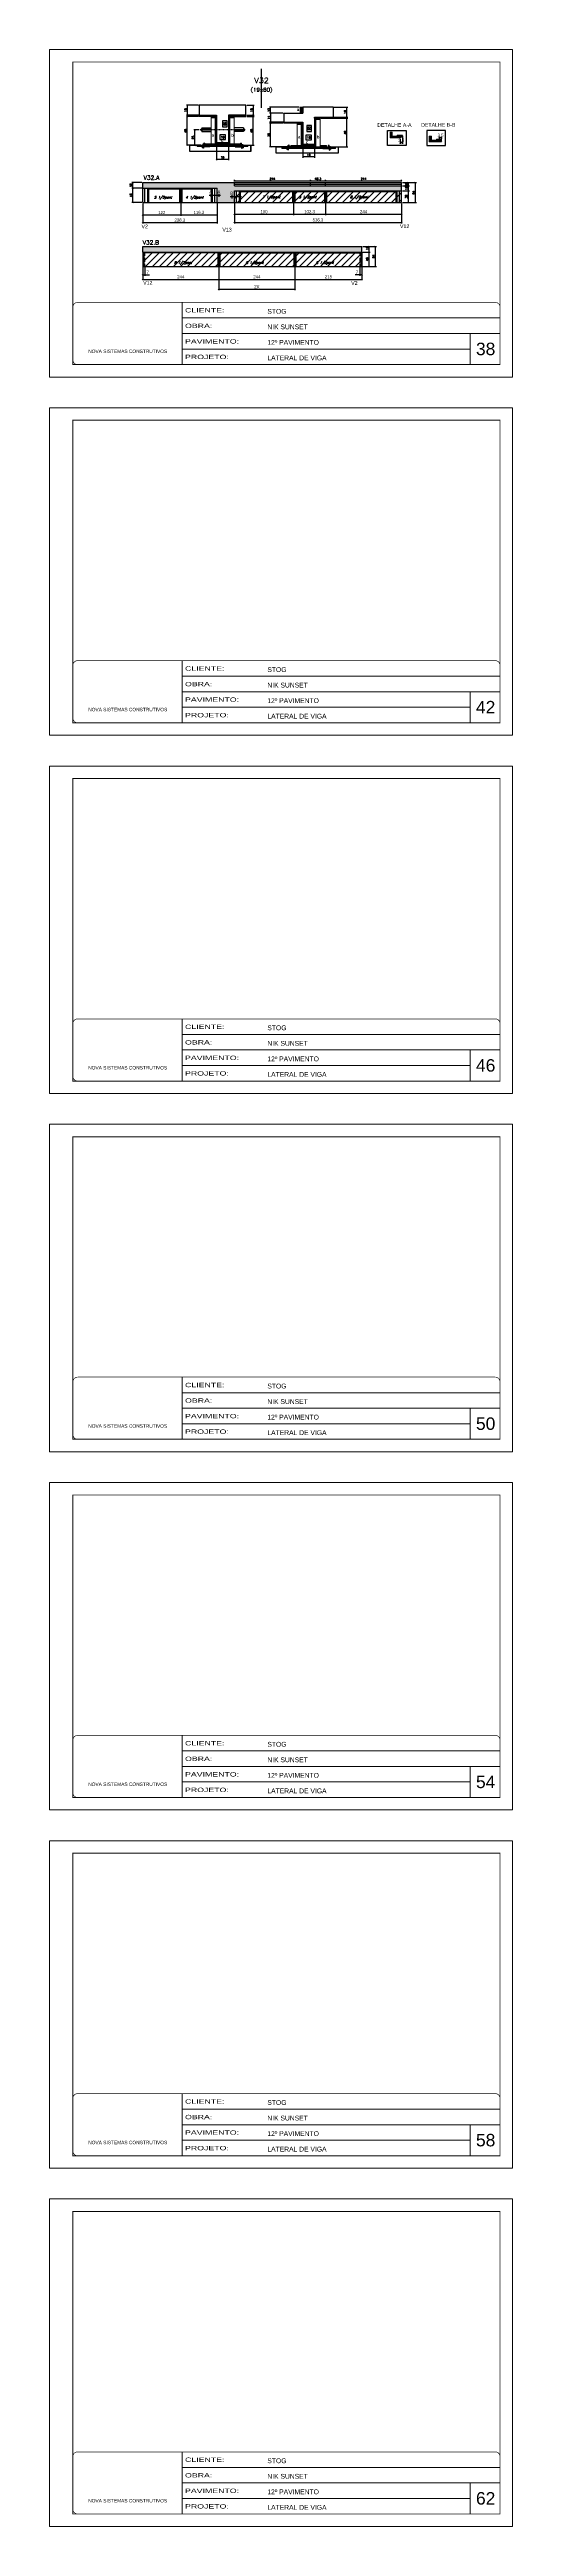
# Model space of a CAD drawing. Extents: x -10448 to -1189, y -11772 to 17235.
# Drawn here: x -8863 to -7378, y -1434 to 6507 of the extents above; entities that cross this region are included whole.
import ezdxf
from ezdxf.enums import TextEntityAlignment as Align

# ---------------------------------------------------------------- set-up
doc = ezdxf.new("R2010")
doc.units = 0
for name, pattern in [('CONTINUO', [0]), ('DASHED', [0.75, 0.5, -0.25]), ('HIDDEN', [0.375, 0.25, -0.125])]:
    doc.linetypes.add(name, pattern=pattern)
for name, color, linetype in [('5', 5, 'Continuous'), ('barrote', 251, 'Continuous'), ('COTA', 241, 'Continuous'), ('Cota Seção (2x)', 4, 'Continuous'), ('detalhes', 4, 'Continuous'), ('Painéis', 200, 'Continuous'), ('presilha', 1, 'Continuous'), ('Reaproveitamento', 251, 'Continuous'), ('SARR_2.2x10', 60, 'Continuous'), ('SARR_2.2x7', 40, 'Continuous'), ('SARR_3.5x7', 81, 'Continuous'), ('TENSOR', 3, 'Continuous'), ('texto', 7, 'Continuous'), ('Texto de Titulo', 7, 'Continuous'), ('Texto Qtd Sarr', 242, 'Continuous')]:
    doc.layers.add(name, color=color, linetype=linetype)
for name, color, linetype, lineweight in [('CARIMBO', 255, 'Continuous', 9), ('CONCRETO', 251, 'Continuous', 25), ('Escoras', 2, 'Continuous', 25), ('Folhas', 255, 'Continuous', 9), ('Hachura', 251, 'Continuous', 9), ('Madeira', 126, 'Continuous', 18), ('Sarr 2.2x7', 40, 'Continuous', 9), ('SARRAFO DE PRESSAO', 251, 'DASHED', 9), ('SCO-___-LAJ', 2, 'Continuous', 0), ('Texto Seção', 7, 'Continuous', 15)]:
    doc.layers.add(name, color=color, linetype=linetype, lineweight=lineweight)
doc.styles.add('ARIAL', font='arial.ttf')
doc.styles.add('COTA TECNICA', font='techl___.ttf', dxfattribs={"height": 10})
doc.styles.add('REGUA-120', font='ROMANS.shx', dxfattribs={"height": 15})
doc.styles.add('Romans', font='romans.shx')
doc.styles.get("Standard").update_dxf_attribs({"font": 'arial.ttf'})
doc.styles.add('TECNICA', font='techb___.ttf', dxfattribs={"height": 10})
doc.styles.add('Tecnologia', font='')
doc.styles.get('Tecnologia').set_extended_font_data('Forgotten Futurist')
doc.dimstyles.new('Cota Paínel', dxfattribs={"dimtxt": 7, "dimasz": 5, "dimexe": 3, "dimexo": 3, "dimgap": 3, "dimtad": 1, "dimdec": 1, "dimzin": 12, "dimdsep": 46, "dimtxsty": 'Romans', "dimblk": 'ARCHTICK', "dimcen": 0, "dimclrd": 4, "dimclre": 4, "dimclrt": 1, "dimadec": 1, "dimazin": 3, "dimtfac": 1, "dimtdec": 1, "dimtmove": 0, "dimatfit": 3, "dimldrblk": 'OBLIQUE', "dimfxl": 1, "dimtolj": 1, "dimtzin": 12, "dimarcsym": 0})
doc.dimstyles.new('Cota Seção (2x)', dxfattribs={"dimtxt": 7, "dimasz": 5, "dimexe": 3, "dimexo": 3, "dimgap": 2, "dimtad": 3, "dimdec": 1, "dimlfac": 0.5, "dimzin": 12, "dimdsep": 46, "dimtxsty": 'Romans', "dimblk": 'ARCHTICK', "dimcen": 0, "dimclrd": 4, "dimclre": 4, "dimclrt": 1, "dimadec": 1, "dimazin": 3, "dimtfac": 1, "dimtdec": 1, "dimtmove": 0, "dimatfit": 3, "dimldrblk": 'OBLIQUE', "dimfxl": 1, "dimtolj": 1, "dimtzin": 12, "dimarcsym": 0})
doc.dimstyles.new('Cota Seção interna', dxfattribs={"dimtxt": 7, "dimasz": 6, "dimexe": 0.18, "dimexo": 2, "dimgap": -4, "dimtad": 3, "dimdec": 1, "dimlfac": 0.5, "dimzin": 12, "dimdsep": 46, "dimtxsty": 'Romans', "dimblk": 'ARCHTICK', "dimcen": 0.09, "dimse1": 1, "dimse2": 1, "dimsd1": 1, "dimsd2": 1, "dimclrd": 180, "dimclre": 5, "dimclrt": 1, "dimadec": 0, "dimazin": 3, "dimtfac": 1, "dimtdec": 1, "dimtofl": 0, "dimtmove": 0, "dimatfit": 3, "dimldrblk": 'ARCHTICK', "dimfxl": 1, "dimtolj": 1, "dimtzin": 0, "dimarcsym": 0})
doc.dimstyles.new('PAINEL', dxfattribs={"dimtxt": 10, "dimasz": 3, "dimexe": 3, "dimexo": 3, "dimgap": 3, "dimtad": 1, "dimdec": 1, "dimzin": 12, "dimdsep": 46, "dimtxsty": 'COTA TECNICA', "dimblk1": 'OBLIQUE', "dimblk2": 'OBLIQUE', "dimsah": 1, "dimcen": 0.9, "dimclrd": 4, "dimclre": 4, "dimclrt": 240, "dimadec": 1, "dimazin": 3, "dimtfac": 1, "dimtdec": 1, "dimtmove": 0, "dimatfit": 3, "dimfxl": 1, "dimtolj": 1, "dimtzin": 12, "dimarcsym": 0})
pattern_1 = [(315, (14523.4764, -2034.9935), (1.12253202, 1.12253202), [])]
pattern_2 = [(50, (91.3537, 0), (5.46554, -0.4781726), [0.5715, -6.2865]), (355, (91.3537, 0), (-1.0573026, 5.7317054), [0.4572, -5.0292175]), (100.451445, (91.809, -0.04), (4.4082374, 5.2535326), [0.4857003, -5.3427073]), (46.1842, (91.354, 1.524), (8.1323712, -1.26127), [0.85725, -9.42975]), (96.63556, (92.031, 1.419), (7.122124, 7.422784), [0.728551, -8.014068]), (351.18415, (91.354, 1.524), (7.122124, 7.422784), [0.685799, -7.543792]), (21, (92.1157, 1.143), (4.5484317, -3.067956), [0.5715, -6.2865]), (326, (92.1157, 1.143), (1.8540609, 5.525639), [0.4572, -5.0292]), (71.451445, (92.4947, 0.8873), (6.4024926, 2.457683), [0.4857003, -5.342698]), (37.5, (91.3537, 0), (0.0926581, 2.53665117), [0, -4.96824, 0, -5.1054, 0, -5.04825]), (7.5, (91.3537, 0), (2.0045899, 3.00541724), [0, -2.91084, 0, -4.85394, 0, -1.92405]), (327.5, (89.6544, 0), (4.06771786, -0.17186232), [0, -1.905, 0, -5.9436, 0, -7.8867]), (317.5, (88.8924, 0), (4.4438754, 0.7627947), [0, -2.4765, 0, -3.94716, 0, -5.6007])]
pattern_3 = [(45, (91.354, 0), (-11.22532, 11.22532), [])]

# ---------------------------------------------------------------- blocks, each defined once
blk = doc.blocks.new('9999999999')
at = {"color": 30, "linetype": 'CONTINUO'}
for p, q in [((98564.6, 34230.2), (98564.6, 34429.4)), ((98564.6, 34379.6), (99584, 34379.6)), ((98564.6, 34329.8), (99488, 34329.8)), ((99584, 34329.8), (99488, 34329.8)), ((99488, 34329.8), (99488, 34230.2)), ((98564.6, 34280), (99488, 34280))]:
    blk.add_line(p, q, dxfattribs=at)
at = {"color": 30, "linetype": 'CONTINUO', "const_width": 2}
blk.add_lwpolyline([(99584, 34230.2), (99584, 34414.4, 0.414214), (99569, 34429.4), (98229, 34429.4, 0.414214), (98214, 34414.4), (98214, 34245.2, 0.414214), (98229, 34230.2), (99584, 34230.2)], format="xyb", dxfattribs=at)
at = {"layer": 'Folhas'}
blk.add_lwpolyline([(98139, 34190.2), (99624, 34190.2), (99624, 35240.2), (98139, 35240.2)], close=True, dxfattribs=at)
at = {"layer": 'Folhas', "color": 30, "const_width": 3}
blk.add_lwpolyline([(98214, 34230.2), (99584, 34230.2), (99584, 35200.2), (98214, 35200.2)], close=True, dxfattribs=at)
at = {"color": 7, "linetype": 'Continuous', "ltscale": 5, "style": 'ARIAL'}
for s, height, p in [('STOG', 15.48, (98837.7, 34393.1)), ('12º PAVIMENTO', 15.483, (98837.7, 34293.5)), ('NIK SUNSET', 15.48, (98837.7, 34343.3)), ('NOVA SISTEMAS CONSTRUTIVOS', 11.059, (98263.2, 34267.2)), ('LATERAL DE VIGA', 15.483, (98837.7, 34243.7))]:
    blk.add_text(s, height=height, dxfattribs=at).set_placement(p)
at = {"layer": 'Folhas', "color": 7, "style": 'Tecnologia', "width": 1.5}
for s, p in [('CLIENTE:', (98573.7, 34397.2)), ('OBRA:', (98573.7, 34347.3)), ('PAVIMENTO:', (98573.7, 34297.5)), ('PROJETO:', (98573.7, 34247.7))]:
    blk.add_text(s, height=14, dxfattribs=at).set_placement(p)
blk = doc.blocks.new('_ArchTick')
at = {"color": 0, "linetype": 'ByBlock', "const_width": 0.15}
blk.add_lwpolyline([(-0.5, -0.5), (0.5, 0.5)], dxfattribs=at)
blk = doc.blocks.new('*D1108')
at = {"layer": 'COTA', "color": 4, "lineweight": -2, "transparency": 16777216}
for p, q in [((-8230.6, 6292.4), (-8206.6, 6292.4)), ((-8209.6, 6200.4), (-8209.6, 6292.4)), ((-8248.2, 6200.4), (-8206.6, 6200.4))]:
    blk.add_line(p, q, dxfattribs=at)
at = {"layer": 'Defpoints', "color": 0, "transparency": 16777216}
for p in [(-8233.6, 6292.4), (-8209.6, 6292.4), (-8251.2, 6200.4)]:
    blk.add_point(p, dxfattribs=at)
at = {"layer": 'COTA', "color": 4, "lineweight": -2, "transparency": 16777216, "xscale": 5, "yscale": 5, "zscale": 5}
for p, rotation in [((-8209.6, 6292.4), 90), ((-8209.6, 6200.4), 270)]:
    blk.add_blockref('_ArchTick', p, dxfattribs=dict(at, rotation=rotation))
at = {"layer": 'COTA', "color": 1, "transparency": 16777216, "insert": (-8215.1, 6246.4), "char_height": 7, "attachment_point": 5, "rotation": 90, "style": 'Romans'}
blk.add_mtext('\\A1;46', dxfattribs=at)
blk = doc.blocks.new('_Oblique')
at = {"color": 0, "linetype": 'ByBlock', "lineweight": -2}
blk.add_line((-0.5, -0.5), (0.5, 0.5), dxfattribs=at)
blk = doc.blocks.new('*D1109')
at = {"layer": 'COTA', "color": 4, "lineweight": -2, "transparency": 16777216}
for p, q in [((-8230.6, 6328.4), (-8206.6, 6328.4)), ((-8230.6, 6296.4), (-8206.6, 6296.4)), ((-8209.6, 6328.4), (-8209.6, 6296.4))]:
    blk.add_line(p, q, dxfattribs=at)
at = {"layer": 'Defpoints', "color": 0, "transparency": 16777216}
for p in [(-8233.6, 6328.4), (-8233.6, 6296.4), (-8209.6, 6296.4)]:
    blk.add_point(p, dxfattribs=at)
at = {"layer": 'COTA', "color": 4, "lineweight": -2, "transparency": 16777216, "xscale": 5, "yscale": 5, "zscale": 5}
for p, rotation in [((-8209.6, 6328.4), 90), ((-8209.6, 6296.4), 270)]:
    blk.add_blockref('_ArchTick', p, dxfattribs=dict(at, rotation=rotation))
at = {"layer": 'COTA', "color": 1, "transparency": 16777216, "insert": (-8215.1, 6312.4), "char_height": 7, "attachment_point": 5, "rotation": 90, "style": 'Romans'}
blk.add_mtext('\\A1;16', dxfattribs=at)
blk = doc.blocks.new('*D1110')
at = {"layer": 'COTA', "color": 4, "lineweight": -2, "transparency": 16777216}
for p, q in [((-8385.8, 6292.4), (-8424.4, 6292.4)), ((-8421.4, 6200.4), (-8421.4, 6292.4)), ((-8377.8, 6200.4), (-8424.4, 6200.4))]:
    blk.add_line(p, q, dxfattribs=at)
at = {"layer": 'Defpoints', "color": 0, "transparency": 16777216}
for p in [(-8421.4, 6292.4), (-8382.8, 6292.4), (-8374.8, 6200.4)]:
    blk.add_point(p, dxfattribs=at)
at = {"layer": 'COTA', "color": 4, "lineweight": -2, "transparency": 16777216, "xscale": 5, "yscale": 5, "zscale": 5}
for p, rotation in [((-8421.4, 6292.4), 90), ((-8421.4, 6200.4), 270)]:
    blk.add_blockref('_ArchTick', p, dxfattribs=dict(at, rotation=rotation))
at = {"layer": 'COTA', "color": 1, "transparency": 16777216, "insert": (-8426.9, 6246.4), "char_height": 7, "attachment_point": 5, "rotation": 90, "style": 'Romans'}
blk.add_mtext('\\A1;46', dxfattribs=at)
blk = doc.blocks.new('*D1111')
at = {"layer": 'Cota Seção (2x)', "color": 180, "lineweight": -2, "transparency": 16777216}
for p, q in [((-8293.2, 6278.1), (-8308.2, 6278.1)), ((-8308.2, 6278.1), (-8308.2, 6259.1)), ((-8293.2, 6259.1), (-8293.2, 6278.1)), ((-8308.2, 6259.1), (-8293.2, 6259.1))]:
    blk.add_line(p, q, dxfattribs=at)
at = {"layer": 'Defpoints', "color": 0, "transparency": 16777216}
for p in [(-8289.2, 6328.4), (-8289.2, 6328.4), (-8289.2, 6208.4)]:
    blk.add_point(p, dxfattribs=at)
at = {"layer": 'Cota Seção (2x)', "color": 1, "transparency": 16777216, "insert": (-8300.7, 6268.6), "char_height": 7, "attachment_point": 5, "rotation": 90, "style": 'Romans'}
blk.add_mtext('\\A1;60', dxfattribs=at)
blk = doc.blocks.new('PRESILHA METÁLICA 1')
at = {"layer": 'presilha'}
for p, q in [((0, 13), (6, 13)), ((0, 13), (0, 0)), ((6, 0), (0, 0)), ((6, 15), (7, 15)), ((6, -3), (6, 15)), ((6, 13), (6, 0)), ((7, 11), (7, 20)), ((7, 15), (7, -3)), ((38, 4), (7, 4)), ((12, 21), (9, 21)), ((9, 12), (9, 19)), ((12, 19), (10, 19)), ((38, 11), (10, 11)), ((12, 21), (12, 19)), ((38, 11), (38, 4)), ((7, -3), (6, -3))]:
    blk.add_line(p, q, dxfattribs=at)
for centre, radius, start, end in [((9, 20), 1.14, 90, 180), ((10, 19), 0.57, 90, 180), ((10, 12), 0.57, 180, 270)]:
    blk.add_arc(centre, radius, start, end, dxfattribs=at)
blk = doc.blocks.new('*D1112')
at = {"layer": 'COTA', "color": 4, "lineweight": -2, "transparency": 16777216}
for p, q in [((-8327.2, 6197.4), (-8327.2, 6152.6)), ((-8289.2, 6197.4), (-8289.2, 6152.6)), ((-8327.2, 6155.6), (-8289.2, 6155.6))]:
    blk.add_line(p, q, dxfattribs=at)
at = {"layer": 'Defpoints', "color": 0, "transparency": 16777216}
for p in [(-8327.2, 6200.4), (-8289.2, 6200.4), (-8289.2, 6155.6)]:
    blk.add_point(p, dxfattribs=at)
at = {"layer": 'COTA', "color": 4, "lineweight": -2, "transparency": 16777216, "xscale": 5, "yscale": 5, "zscale": 5, "rotation": 180}
blk.add_blockref('_ArchTick', (-8327.2, 6155.6), dxfattribs=at)
at = {"layer": 'COTA', "color": 4, "lineweight": -2, "transparency": 16777216, "xscale": 5, "yscale": 5, "zscale": 5}
blk.add_blockref('_ArchTick', (-8289.2, 6155.6), dxfattribs=at)
at = {"layer": 'COTA', "color": 1, "transparency": 16777216, "insert": (-8308.2, 6161.1), "char_height": 7, "attachment_point": 5, "style": 'Romans'}
blk.add_mtext('\\A1;19', dxfattribs=at)
blk = doc.blocks.new('*D1113')
at = {"layer": 'COTA', "color": 4, "lineweight": -2, "transparency": 16777216}
for p, q in [((-8385.8, 6328.4), (-8424.4, 6328.4)), ((-8385.8, 6296.4), (-8424.4, 6296.4)), ((-8421.4, 6328.4), (-8421.4, 6296.4))]:
    blk.add_line(p, q, dxfattribs=at)
at = {"layer": 'Defpoints', "color": 0, "transparency": 16777216}
for p in [(-8421.4, 6296.4), (-8382.8, 6328.4), (-8382.8, 6296.4)]:
    blk.add_point(p, dxfattribs=at)
at = {"layer": 'COTA', "color": 4, "lineweight": -2, "transparency": 16777216, "xscale": 5, "yscale": 5, "zscale": 5}
for p, rotation in [((-8421.4, 6328.4), 90), ((-8421.4, 6296.4), 270)]:
    blk.add_blockref('_ArchTick', p, dxfattribs=dict(at, rotation=rotation))
at = {"layer": 'COTA', "color": 1, "transparency": 16777216, "insert": (-8426.9, 6312.4), "char_height": 7, "attachment_point": 5, "rotation": 90, "style": 'Romans'}
blk.add_mtext('\\A1;16', dxfattribs=at)
blk = doc.blocks.new('titulo1')
at = {"layer": 'Defpoints', "color": 252, "linetype": 'HIDDEN', "ltscale": 2}
blk.add_line((0, 0), (0, 125), dxfattribs=at)
at = {"layer": 'Defpoints', "style": 'Romans', "oblique": 15}
blk.add_attdef('FOLHA', text='', height=10, dxfattribs=at).set_placement((0, 15.6), align=Align.MIDDLE_CENTER)
at = {"layer": 'Texto Qtd Sarr', "color": 3, "style": 'Romans', "oblique": 15}
for tag, height, p in [('TITULO', 17, (0, 71.4)), ('SEÇÃO', 12, (0, 41.5))]:
    blk.add_attdef(tag, text='', height=height, dxfattribs=at).set_placement(p, align=Align.MIDDLE_CENTER)
blk = doc.blocks.new('*D1114')
at = {"layer": 'COTA', "color": 4, "lineweight": -2, "transparency": 16777216}
for p, q in [((-8383.5, 6249.8), (-8400.3, 6249.8)), ((-8370.7, 6199.7), (-8400.3, 6199.7)), ((-8397.3, 6199.7), (-8397.3, 6249.8))]:
    blk.add_line(p, q, dxfattribs=at)
at = {"layer": 'Defpoints', "color": 0, "transparency": 16777216}
for p in [(-8397.3, 6249.8), (-8380.5, 6249.8), (-8367.7, 6199.7)]:
    blk.add_point(p, dxfattribs=at)
at = {"layer": 'COTA', "color": 4, "lineweight": -2, "transparency": 16777216, "xscale": 5, "yscale": 5, "zscale": 5}
for p, rotation in [((-8397.3, 6249.8), 90), ((-8397.3, 6199.7), 270)]:
    blk.add_blockref('_ArchTick', p, dxfattribs=dict(at, rotation=rotation))
at = {"layer": 'COTA', "color": 1, "transparency": 16777216, "insert": (-8402.8, 6224.8), "char_height": 7, "attachment_point": 5, "rotation": 90, "style": 'Romans'}
blk.add_mtext('\\A1;25', dxfattribs=at)
blk = doc.blocks.new('*D1115')
at = {"layer": 'Cota Seção (2x)', "color": 180, "lineweight": -2, "transparency": 16777216}
for p, q in [((-8299.2, 6233.1), (-8317.2, 6233.1)), ((-8317.2, 6233.1), (-8317.2, 6218.1)), ((-8317.2, 6218.1), (-8299.2, 6218.1)), ((-8299.2, 6218.1), (-8299.2, 6233.1))]:
    blk.add_line(p, q, dxfattribs=at)
at = {"layer": 'Defpoints', "color": 0, "transparency": 16777216}
for p in [(-8327.2, 6214.1), (-8327.2, 6208.4), (-8289.2, 6208.4)]:
    blk.add_point(p, dxfattribs=at)
at = {"layer": 'Cota Seção (2x)', "color": 1, "transparency": 16777216, "insert": (-8308.2, 6225.6), "char_height": 7, "attachment_point": 5, "style": 'Romans'}
blk.add_mtext('\\A1;19', dxfattribs=at)
blk = doc.blocks.new('*D1116')
at = {"layer": 'COTA', "color": 4, "lineweight": -2, "transparency": 16777216}
for p, q in [((-7991.8, 6286.7), (-7906.5, 6286.7)), ((-7909.5, 6194.7), (-7909.5, 6286.7)), ((-7971.8, 6194.7), (-7906.5, 6194.7))]:
    blk.add_line(p, q, dxfattribs=at)
at = {"layer": 'Defpoints', "color": 0, "transparency": 16777216}
for p in [(-7994.8, 6286.7), (-7909.5, 6286.7), (-7974.8, 6194.7)]:
    blk.add_point(p, dxfattribs=at)
at = {"layer": 'COTA', "color": 4, "lineweight": -2, "transparency": 16777216, "xscale": 5, "yscale": 5, "zscale": 5}
for p, rotation in [((-7909.5, 6286.7), 90), ((-7909.5, 6194.7), 270)]:
    blk.add_blockref('_ArchTick', p, dxfattribs=dict(at, rotation=rotation))
at = {"layer": 'COTA', "color": 1, "transparency": 16777216, "insert": (-7915, 6240.7), "char_height": 7, "attachment_point": 5, "rotation": 90, "style": 'Romans'}
blk.add_mtext('\\A1;46', dxfattribs=at)
blk = doc.blocks.new('*D1117')
at = {"layer": 'Cota Seção (2x)', "color": 180, "lineweight": -2, "transparency": 16777216}
for p, q in [((-8023.2, 6263.8), (-8038.2, 6263.8)), ((-8038.2, 6263.8), (-8038.2, 6244.8)), ((-8038.2, 6244.8), (-8023.2, 6244.8)), ((-8023.2, 6244.8), (-8023.2, 6263.8))]:
    blk.add_line(p, q, dxfattribs=at)
at = {"layer": 'Defpoints', "color": 0, "transparency": 16777216}
for p in [(-8050.8, 6322.7), (-8019.2, 6322.7), (-8051.1, 6202.7)]:
    blk.add_point(p, dxfattribs=at)
at = {"layer": 'Cota Seção (2x)', "color": 1, "transparency": 16777216, "insert": (-8030.7, 6254.3), "char_height": 7, "attachment_point": 5, "rotation": 90, "style": 'Romans'}
blk.add_mtext('\\A1;60', dxfattribs=at)
blk = doc.blocks.new('*D1118')
at = {"layer": 'COTA', "color": 4, "lineweight": -2, "transparency": 16777216}
for p, q in [((-8050.8, 6191.7), (-8050.8, 6159.6)), ((-8012.8, 6162.6), (-8050.8, 6162.6)), ((-8012.8, 6191.7), (-8012.8, 6159.6))]:
    blk.add_line(p, q, dxfattribs=at)
at = {"layer": 'Defpoints', "color": 0, "transparency": 16777216}
for p in [(-8050.8, 6194.7), (-8012.8, 6194.7), (-8050.8, 6162.6)]:
    blk.add_point(p, dxfattribs=at)
at = {"layer": 'COTA', "color": 4, "lineweight": -2, "transparency": 16777216, "xscale": 5, "yscale": 5, "zscale": 5, "rotation": 180}
blk.add_blockref('_ArchTick', (-8050.8, 6162.6), dxfattribs=at)
at = {"layer": 'COTA', "color": 4, "lineweight": -2, "transparency": 16777216, "xscale": 5, "yscale": 5, "zscale": 5}
blk.add_blockref('_ArchTick', (-8012.8, 6162.6), dxfattribs=at)
at = {"layer": 'COTA', "color": 1, "transparency": 16777216, "insert": (-8031.8, 6168.1), "char_height": 7, "attachment_point": 5, "style": 'Romans'}
blk.add_mtext('\\A1;19', dxfattribs=at)
blk = doc.blocks.new('*D1119')
at = {"layer": 'COTA', "color": 4, "lineweight": -2, "transparency": 16777216}
for p, q in [((-8113.8, 6302.7), (-8157.2, 6302.7)), ((-8113.8, 6274.7), (-8157.2, 6274.7)), ((-8154.2, 6302.7), (-8154.2, 6274.7))]:
    blk.add_line(p, q, dxfattribs=at)
at = {"layer": 'Defpoints', "color": 0, "transparency": 16777216}
for p in [(-8154.2, 6274.7), (-8110.8, 6302.7), (-8110.8, 6274.7)]:
    blk.add_point(p, dxfattribs=at)
at = {"layer": 'COTA', "color": 4, "lineweight": -2, "transparency": 16777216, "xscale": 5, "yscale": 5, "zscale": 5}
for p, rotation in [((-8154.2, 6302.7), 90), ((-8154.2, 6274.7), 270)]:
    blk.add_blockref('_ArchTick', p, dxfattribs=dict(at, rotation=rotation))
at = {"layer": 'COTA', "color": 1, "transparency": 16777216, "insert": (-8159.7, 6288.7), "char_height": 7, "attachment_point": 5, "rotation": 90, "style": 'Romans'}
blk.add_mtext('\\A1;14', dxfattribs=at)
blk = doc.blocks.new('*D1120')
at = {"layer": 'COTA', "color": 4, "lineweight": -2, "transparency": 16777216}
for p, q in [((-8113.8, 6270.7), (-8157.2, 6270.7)), ((-8091.8, 6194.7), (-8157.2, 6194.7)), ((-8154.2, 6194.7), (-8154.2, 6270.7))]:
    blk.add_line(p, q, dxfattribs=at)
at = {"layer": 'Defpoints', "color": 0, "transparency": 16777216}
for p in [(-8154.2, 6270.7), (-8110.8, 6270.7), (-8088.8, 6194.7)]:
    blk.add_point(p, dxfattribs=at)
at = {"layer": 'COTA', "color": 4, "lineweight": -2, "transparency": 16777216, "xscale": 5, "yscale": 5, "zscale": 5}
for p, rotation in [((-8154.2, 6270.7), 90), ((-8154.2, 6194.7), 270)]:
    blk.add_blockref('_ArchTick', p, dxfattribs=dict(at, rotation=rotation))
at = {"layer": 'COTA', "color": 1, "transparency": 16777216, "insert": (-8159.7, 6232.7), "char_height": 7, "attachment_point": 5, "rotation": 90, "style": 'Romans'}
blk.add_mtext('\\A1;38', dxfattribs=at)
blk = doc.blocks.new('*D1121')
at = {"layer": 'COTA', "color": 4, "lineweight": -2, "transparency": 16777216}
for p, q in [((-8062.2, 6322.7), (-8157.2, 6322.7)), ((-8113.8, 6302.7), (-8157.2, 6302.7)), ((-8154.2, 6302.7), (-8154.2, 6322.7))]:
    blk.add_line(p, q, dxfattribs=at)
at = {"layer": 'Defpoints', "color": 0, "transparency": 16777216}
for p in [(-8154.2, 6322.7), (-8110.8, 6302.7), (-8059.2, 6322.7)]:
    blk.add_point(p, dxfattribs=at)
at = {"layer": 'COTA', "color": 4, "lineweight": -2, "transparency": 16777216, "xscale": 5, "yscale": 5, "zscale": 5}
for p, rotation in [((-8154.2, 6322.7), 90), ((-8154.2, 6302.7), 270)]:
    blk.add_blockref('_ArchTick', p, dxfattribs=dict(at, rotation=rotation))
at = {"layer": 'COTA', "color": 1, "transparency": 16777216, "insert": (-8159.7, 6312.7), "char_height": 7, "attachment_point": 5, "rotation": 90, "style": 'Romans'}
blk.add_mtext('\\A1;10', dxfattribs=at)
blk = doc.blocks.new('*D1122')
at = {"layer": 'Cota Seção (2x)', "color": 180, "lineweight": -2, "transparency": 16777216}
for p, q in [((-8022.8, 6232.6), (-8040.8, 6232.6)), ((-8040.8, 6232.6), (-8040.8, 6217.6)), ((-8040.8, 6217.6), (-8022.8, 6217.6)), ((-8022.8, 6217.6), (-8022.8, 6232.6))]:
    blk.add_line(p, q, dxfattribs=at)
at = {"layer": 'Defpoints', "color": 0, "transparency": 16777216}
for p in [(-8050.8, 6213.6), (-8050.8, 6202.7), (-8012.8, 6202.7)]:
    blk.add_point(p, dxfattribs=at)
at = {"layer": 'Cota Seção (2x)', "color": 1, "transparency": 16777216, "insert": (-8031.8, 6225.1), "char_height": 7, "attachment_point": 5, "style": 'Romans'}
blk.add_mtext('\\A1;19', dxfattribs=at)
blk = doc.blocks.new('*D1123')
at = {"layer": 'COTA', "color": 4, "lineweight": -2, "transparency": 16777216}
for p, q in [((-7949.8, 6322.7), (-7906.5, 6322.7)), ((-7949.8, 6290.7), (-7906.5, 6290.7)), ((-7909.5, 6290.7), (-7909.5, 6322.7))]:
    blk.add_line(p, q, dxfattribs=at)
at = {"layer": 'Defpoints', "color": 0, "transparency": 16777216}
for p in [(-7952.8, 6322.7), (-7952.8, 6290.7), (-7909.5, 6322.7)]:
    blk.add_point(p, dxfattribs=at)
at = {"layer": 'COTA', "color": 4, "lineweight": -2, "transparency": 16777216, "xscale": 5, "yscale": 5, "zscale": 5}
for p, rotation in [((-7909.5, 6322.7), 90), ((-7909.5, 6290.7), 270)]:
    blk.add_blockref('_ArchTick', p, dxfattribs=dict(at, rotation=rotation))
at = {"layer": 'COTA', "color": 1, "transparency": 16777216, "insert": (-7915, 6306.7), "char_height": 7, "attachment_point": 5, "rotation": 90, "style": 'Romans'}
blk.add_mtext('\\A1;16', dxfattribs=at)
blk = doc.blocks.new('*D1124')
at = {"layer": 'COTA', "color": 4, "linetype": 'ByBlock', "lineweight": -2, "transparency": 16777216}
for p, q in [((-8564.3, 6013.5), (-8564.3, 5973.6)), ((-8564.3, 5976.6), (-8442.3, 5976.6)), ((-8442.3, 6013.5), (-8442.3, 5973.6))]:
    blk.add_line(p, q, dxfattribs=at)
at = {"layer": 'Defpoints', "color": 0, "linetype": 'ByBlock', "transparency": 16777216}
for p in [(-8564.3, 6016.5), (-8442.3, 6016.5), (-8442.3, 5976.6)]:
    blk.add_point(p, dxfattribs=at)
at = {"layer": 'COTA', "color": 4, "linetype": 'ByBlock', "lineweight": -2, "transparency": 16777216, "xscale": 3, "yscale": 3, "zscale": 3, "rotation": 180}
blk.add_blockref('_Oblique', (-8564.3, 5976.6), dxfattribs=at)
at = {"layer": 'COTA', "color": 4, "linetype": 'ByBlock', "lineweight": -2, "transparency": 16777216, "xscale": 3, "yscale": 3, "zscale": 3}
blk.add_blockref('_Oblique', (-8442.3, 5976.6), dxfattribs=at)
at = {"layer": 'COTA', "color": 240, "linetype": 'ByBlock', "transparency": 16777216, "insert": (-8503.3, 5984.6), "char_height": 10, "attachment_point": 5, "style": 'COTA TECNICA'}
blk.add_mtext('\\A1;122', dxfattribs=at)
blk = doc.blocks.new('*D1125')
at = {"layer": 'COTA', "color": 4, "linetype": 'ByBlock', "lineweight": -2, "transparency": 16777216}
for p, q in [((-8442.3, 6013.5), (-8442.3, 5973.6)), ((-8442.3, 5976.6), (-8326, 5976.6)), ((-8326, 6013.5), (-8326, 5973.6))]:
    blk.add_line(p, q, dxfattribs=at)
at = {"layer": 'Defpoints', "color": 0, "linetype": 'ByBlock', "transparency": 16777216}
for p in [(-8442.3, 6016.5), (-8326, 6016.5), (-8326, 5976.6)]:
    blk.add_point(p, dxfattribs=at)
at = {"layer": 'COTA', "color": 4, "linetype": 'ByBlock', "lineweight": -2, "transparency": 16777216, "xscale": 3, "yscale": 3, "zscale": 3, "rotation": 180}
blk.add_blockref('_Oblique', (-8442.3, 5976.6), dxfattribs=at)
at = {"layer": 'COTA', "color": 4, "linetype": 'ByBlock', "lineweight": -2, "transparency": 16777216, "xscale": 3, "yscale": 3, "zscale": 3}
blk.add_blockref('_Oblique', (-8326, 5976.6), dxfattribs=at)
at = {"layer": 'COTA', "color": 240, "linetype": 'ByBlock', "transparency": 16777216, "insert": (-8384.2, 5984.8), "char_height": 10, "attachment_point": 5, "style": 'COTA TECNICA'}
blk.add_mtext('\\A1;116.3', dxfattribs=at)
blk = doc.blocks.new('*D1128')
at = {"layer": 'COTA', "color": 4, "linetype": 'ByBlock', "lineweight": -2, "transparency": 16777216}
for p, q in [((-8564.3, 6013.5), (-8564.3, 5949)), ((-8326, 6013.5), (-8326, 5949)), ((-8564.3, 5952), (-8326, 5952))]:
    blk.add_line(p, q, dxfattribs=at)
at = {"layer": 'Defpoints', "color": 0, "linetype": 'ByBlock', "transparency": 16777216}
for p in [(-8564.3, 6016.5), (-8326, 6016.5), (-8326, 5952)]:
    blk.add_point(p, dxfattribs=at)
at = {"layer": 'COTA', "color": 4, "linetype": 'ByBlock', "lineweight": -2, "transparency": 16777216, "xscale": 3, "yscale": 3, "zscale": 3, "rotation": 180}
blk.add_blockref('_Oblique', (-8564.3, 5952), dxfattribs=at)
at = {"layer": 'COTA', "color": 4, "linetype": 'ByBlock', "lineweight": -2, "transparency": 16777216, "xscale": 3, "yscale": 3, "zscale": 3}
blk.add_blockref('_Oblique', (-8326, 5952), dxfattribs=at)
at = {"layer": 'COTA', "color": 240, "linetype": 'ByBlock', "transparency": 16777216, "insert": (-8445.2, 5960.3), "char_height": 10, "attachment_point": 5, "style": 'COTA TECNICA'}
blk.add_mtext('\\A1;238.3', dxfattribs=at)
blk = doc.blocks.new('*D1126')
at = {"layer": 'COTA', "color": 4, "lineweight": -2, "transparency": 16777216}
for p, q in [((-8567.3, 6062.5), (-8598.9, 6062.5)), ((-8595.9, 6016.5), (-8595.9, 6062.5)), ((-8567.3, 6016.5), (-8598.9, 6016.5))]:
    blk.add_line(p, q, dxfattribs=at)
at = {"layer": 'Defpoints', "color": 0, "transparency": 16777216}
for p in [(-8595.9, 6062.5), (-8564.3, 6062.5), (-8564.3, 6016.5)]:
    blk.add_point(p, dxfattribs=at)
at = {"layer": 'COTA', "color": 4, "lineweight": -2, "transparency": 16777216, "xscale": 5, "yscale": 5, "zscale": 5}
for p, rotation in [((-8595.9, 6062.5), 90), ((-8595.9, 6016.5), 270)]:
    blk.add_blockref('_ArchTick', p, dxfattribs=dict(at, rotation=rotation))
at = {"layer": 'COTA', "color": 1, "transparency": 16777216, "insert": (-8602.4, 6039.5), "char_height": 7, "attachment_point": 5, "rotation": 90, "style": 'Romans'}
blk.add_mtext('\\A1;46', dxfattribs=at)
blk = doc.blocks.new('*D1127')
at = {"layer": 'COTA', "color": 4, "lineweight": -2, "transparency": 16777216}
for p, q in [((-8567.3, 6080.5), (-8598.9, 6080.5)), ((-8567.3, 6062.5), (-8598.9, 6062.5)), ((-8595.9, 6062.5), (-8595.9, 6080.5))]:
    blk.add_line(p, q, dxfattribs=at)
at = {"layer": 'Defpoints', "color": 0, "transparency": 16777216}
for p in [(-8595.9, 6080.5), (-8564.3, 6080.5), (-8564.3, 6062.5)]:
    blk.add_point(p, dxfattribs=at)
at = {"layer": 'COTA', "color": 4, "lineweight": -2, "transparency": 16777216, "xscale": 5, "yscale": 5, "zscale": 5}
for p, rotation in [((-8595.9, 6080.5), 90), ((-8595.9, 6062.5), 270)]:
    blk.add_blockref('_ArchTick', p, dxfattribs=dict(at, rotation=rotation))
at = {"layer": 'COTA', "color": 1, "transparency": 16777216, "insert": (-8602.4, 6071.5), "char_height": 7, "attachment_point": 5, "rotation": 90, "style": 'Romans'}
blk.add_mtext('\\A1;18', dxfattribs=at)
blk = doc.blocks.new('*D1129')
at = {"layer": 'Defpoints', "color": 0, "linetype": 'ByBlock', "transparency": 16777216}
for p in [(-7612.5, 6224), (-7612.5, 6219.3), (-7605.5, 6211.3)]:
    blk.add_point(p, dxfattribs=at)
at = {"layer": 'Escoras', "color": 4, "linetype": 'ByBlock', "lineweight": -2, "transparency": 16777216}
for p, q in [((-7612.5, 6222.3), (-7612.5, 6227)), ((-7605.5, 6224), (-7612.5, 6224)), ((-7605.5, 6214.3), (-7605.5, 6227))]:
    blk.add_line(p, q, dxfattribs=at)
at = {"layer": 'Escoras', "color": 4, "linetype": 'ByBlock', "lineweight": -2, "transparency": 16777216, "xscale": 3, "yscale": 3, "zscale": 3, "rotation": 180}
blk.add_blockref('_Oblique', (-7612.5, 6224), dxfattribs=at)
at = {"layer": 'Escoras', "color": 4, "linetype": 'ByBlock', "lineweight": -2, "transparency": 16777216, "xscale": 3, "yscale": 3, "zscale": 3}
blk.add_blockref('_Oblique', (-7605.5, 6224), dxfattribs=at)
at = {"layer": 'Escoras', "color": 240, "linetype": 'ByBlock', "transparency": 16777216, "insert": (-7609, 6232.2), "char_height": 10, "attachment_point": 5, "style": 'COTA TECNICA'}
blk.add_mtext('\\A1;3.5', dxfattribs=at)
blk = doc.blocks.new('*D1130')
at = {"layer": 'Defpoints', "color": 0, "linetype": 'ByBlock', "transparency": 16777216}
for p in [(-7738.4, 6223.9), (-7738.4, 6207.5), (-7731.4, 6232.2)]:
    blk.add_point(p, dxfattribs=at)
at = {"layer": 'Escoras', "color": 4, "linetype": 'ByBlock', "lineweight": -2, "transparency": 16777216}
for p, q in [((-7738.4, 6220.9), (-7738.4, 6204.5)), ((-7731.4, 6207.5), (-7738.4, 6207.5)), ((-7731.4, 6229.2), (-7731.4, 6204.5))]:
    blk.add_line(p, q, dxfattribs=at)
at = {"layer": 'Escoras', "color": 4, "linetype": 'ByBlock', "lineweight": -2, "transparency": 16777216, "xscale": 3, "yscale": 3, "zscale": 3, "rotation": 180}
blk.add_blockref('_Oblique', (-7738.4, 6207.5), dxfattribs=at)
at = {"layer": 'Escoras', "color": 4, "linetype": 'ByBlock', "lineweight": -2, "transparency": 16777216, "xscale": 3, "yscale": 3, "zscale": 3}
blk.add_blockref('_Oblique', (-7731.4, 6207.5), dxfattribs=at)
at = {"layer": 'Escoras', "color": 240, "linetype": 'ByBlock', "transparency": 16777216, "insert": (-7734.9, 6215.7), "char_height": 10, "attachment_point": 5, "style": 'COTA TECNICA'}
blk.add_mtext('\\A1;3.5', dxfattribs=at)
blk = doc.blocks.new('*D1131')
at = {"layer": 'COTA', "color": 4, "lineweight": -2, "transparency": 16777216}
for p, q in [((-7731, 6054.5), (-7709, 6054.5)), ((-7712, 6016.5), (-7712, 6054.5)), ((-7731, 6016.5), (-7709, 6016.5))]:
    blk.add_line(p, q, dxfattribs=at)
at = {"layer": 'Defpoints', "color": 0, "transparency": 16777216}
for p in [(-7734, 6054.5), (-7712, 6054.5), (-7734, 6016.5)]:
    blk.add_point(p, dxfattribs=at)
at = {"layer": 'COTA', "color": 4, "lineweight": -2, "transparency": 16777216, "xscale": 5, "yscale": 5, "zscale": 5}
for p, rotation in [((-7712, 6054.5), 90), ((-7712, 6016.5), 270)]:
    blk.add_blockref('_ArchTick', p, dxfattribs=dict(at, rotation=rotation))
at = {"layer": 'COTA', "color": 1, "transparency": 16777216, "insert": (-7718.5, 6035.5), "char_height": 7, "attachment_point": 5, "rotation": 90, "style": 'Romans'}
blk.add_mtext('\\A1;38', dxfattribs=at)
blk = doc.blocks.new('*D1132')
at = {"layer": 'COTA', "color": 4, "lineweight": -2, "transparency": 16777216}
for p, q in [((-7731, 6070.5), (-7709, 6070.5)), ((-7731, 6054.5), (-7709, 6054.5)), ((-7712, 6054.5), (-7712, 6070.5))]:
    blk.add_line(p, q, dxfattribs=at)
at = {"layer": 'Defpoints', "color": 0, "transparency": 16777216}
for p in [(-7734, 6070.5), (-7734, 6054.5), (-7712, 6070.5)]:
    blk.add_point(p, dxfattribs=at)
at = {"layer": 'COTA', "color": 4, "lineweight": -2, "transparency": 16777216, "xscale": 5, "yscale": 5, "zscale": 5}
for p, rotation in [((-7712, 6070.5), 90), ((-7712, 6054.5), 270)]:
    blk.add_blockref('_ArchTick', p, dxfattribs=dict(at, rotation=rotation))
at = {"layer": 'COTA', "color": 1, "transparency": 16777216, "insert": (-7718.5, 6062.5), "char_height": 7, "attachment_point": 5, "rotation": 90, "style": 'Romans'}
blk.add_mtext('\\A1;16', dxfattribs=at)
blk = doc.blocks.new('*D1133')
at = {"layer": 'COTA', "color": 4, "lineweight": -2, "transparency": 16777216}
for p, q in [((-7731, 6080.5), (-7686.5, 6080.5)), ((-7689.5, 6016.5), (-7689.5, 6080.5)), ((-7731, 6016.5), (-7686.5, 6016.5))]:
    blk.add_line(p, q, dxfattribs=at)
at = {"layer": 'Defpoints', "color": 0, "transparency": 16777216}
for p in [(-7734, 6080.5), (-7689.5, 6080.5), (-7734, 6016.5)]:
    blk.add_point(p, dxfattribs=at)
at = {"layer": 'COTA', "color": 4, "lineweight": -2, "transparency": 16777216, "xscale": 5, "yscale": 5, "zscale": 5}
for p, rotation in [((-7689.5, 6080.5), 90), ((-7689.5, 6016.5), 270)]:
    blk.add_blockref('_ArchTick', p, dxfattribs=dict(at, rotation=rotation))
at = {"layer": 'COTA', "color": 1, "transparency": 16777216, "insert": (-7696, 6048.5), "char_height": 7, "attachment_point": 5, "rotation": 90, "style": 'Romans'}
blk.add_mtext('\\A1;64', dxfattribs=at)
blk = doc.blocks.new('*D1134')
at = {"layer": 'COTA', "color": 4, "linetype": 'ByBlock', "lineweight": -2, "transparency": 16777216}
for p, q in [((-8270.3, 6013.5), (-8270.3, 5976)), ((-8270.3, 5979), (-8080.3, 5979)), ((-8080.3, 6013.5), (-8080.3, 5976))]:
    blk.add_line(p, q, dxfattribs=at)
at = {"layer": 'Defpoints', "color": 0, "linetype": 'ByBlock', "transparency": 16777216}
for p in [(-8270.3, 6016.5), (-8080.3, 6016.5), (-8080.3, 5979)]:
    blk.add_point(p, dxfattribs=at)
at = {"layer": 'COTA', "color": 4, "linetype": 'ByBlock', "lineweight": -2, "transparency": 16777216, "xscale": 3, "yscale": 3, "zscale": 3, "rotation": 180}
blk.add_blockref('_Oblique', (-8270.3, 5979), dxfattribs=at)
at = {"layer": 'COTA', "color": 4, "linetype": 'ByBlock', "lineweight": -2, "transparency": 16777216, "xscale": 3, "yscale": 3, "zscale": 3}
blk.add_blockref('_Oblique', (-8080.3, 5979), dxfattribs=at)
at = {"layer": 'COTA', "color": 240, "linetype": 'ByBlock', "transparency": 16777216, "insert": (-8175.3, 5987.1), "char_height": 10, "attachment_point": 5, "style": 'COTA TECNICA'}
blk.add_mtext('\\A1;190', dxfattribs=at)
blk = doc.blocks.new('*D1135')
at = {"layer": 'COTA', "color": 4, "linetype": 'ByBlock', "lineweight": -2, "transparency": 16777216}
for p, q in [((-8080.3, 6013.5), (-8080.3, 5976)), ((-8080.3, 5979), (-7978, 5979)), ((-7978, 6013.5), (-7978, 5976))]:
    blk.add_line(p, q, dxfattribs=at)
at = {"layer": 'Defpoints', "color": 0, "linetype": 'ByBlock', "transparency": 16777216}
for p in [(-8080.3, 6016.5), (-7978, 6016.5), (-7978, 5979)]:
    blk.add_point(p, dxfattribs=at)
at = {"layer": 'COTA', "color": 4, "linetype": 'ByBlock', "lineweight": -2, "transparency": 16777216, "xscale": 3, "yscale": 3, "zscale": 3, "rotation": 180}
blk.add_blockref('_Oblique', (-8080.3, 5979), dxfattribs=at)
at = {"layer": 'COTA', "color": 4, "linetype": 'ByBlock', "lineweight": -2, "transparency": 16777216, "xscale": 3, "yscale": 3, "zscale": 3}
blk.add_blockref('_Oblique', (-7978, 5979), dxfattribs=at)
at = {"layer": 'COTA', "color": 240, "linetype": 'ByBlock', "transparency": 16777216, "insert": (-8029.2, 5987.2), "char_height": 10, "attachment_point": 5, "style": 'COTA TECNICA'}
blk.add_mtext('\\A1;102.3', dxfattribs=at)
blk = doc.blocks.new('*D1136')
at = {"layer": 'COTA', "color": 4, "linetype": 'ByBlock', "lineweight": -2, "transparency": 16777216}
for p, q in [((-8270.3, 6013.5), (-8270.3, 5949.5)), ((-7734, 6013.5), (-7734, 5949.5)), ((-8270.3, 5952.5), (-7734, 5952.5))]:
    blk.add_line(p, q, dxfattribs=at)
at = {"layer": 'Defpoints', "color": 0, "linetype": 'ByBlock', "transparency": 16777216}
for p in [(-8270.3, 6016.5), (-7734, 6016.5), (-7734, 5952.5)]:
    blk.add_point(p, dxfattribs=at)
at = {"layer": 'COTA', "color": 4, "linetype": 'ByBlock', "lineweight": -2, "transparency": 16777216, "xscale": 3, "yscale": 3, "zscale": 3, "rotation": 180}
blk.add_blockref('_Oblique', (-8270.3, 5952.5), dxfattribs=at)
at = {"layer": 'COTA', "color": 4, "linetype": 'ByBlock', "lineweight": -2, "transparency": 16777216, "xscale": 3, "yscale": 3, "zscale": 3}
blk.add_blockref('_Oblique', (-7734, 5952.5), dxfattribs=at)
at = {"layer": 'COTA', "color": 240, "linetype": 'ByBlock', "transparency": 16777216, "insert": (-8002.2, 5960.7), "char_height": 10, "attachment_point": 5, "style": 'COTA TECNICA'}
blk.add_mtext('\\A1;536.3', dxfattribs=at)
blk = doc.blocks.new('*D1137')
at = {"layer": 'COTA', "color": 4, "linetype": 'ByBlock', "lineweight": -2, "transparency": 16777216}
for p, q in [((-7978, 6013.5), (-7978, 5976)), ((-7978, 5979), (-7734, 5979)), ((-7734, 6001.3), (-7734, 5976))]:
    blk.add_line(p, q, dxfattribs=at)
at = {"layer": 'Defpoints', "color": 0, "linetype": 'ByBlock', "transparency": 16777216}
for p in [(-7978, 6016.5), (-7734, 6004.3), (-7734, 5979)]:
    blk.add_point(p, dxfattribs=at)
at = {"layer": 'COTA', "color": 4, "linetype": 'ByBlock', "lineweight": -2, "transparency": 16777216, "xscale": 3, "yscale": 3, "zscale": 3, "rotation": 180}
blk.add_blockref('_Oblique', (-7978, 5979), dxfattribs=at)
at = {"layer": 'COTA', "color": 4, "linetype": 'ByBlock', "lineweight": -2, "transparency": 16777216, "xscale": 3, "yscale": 3, "zscale": 3}
blk.add_blockref('_Oblique', (-7734, 5979), dxfattribs=at)
at = {"layer": 'COTA', "color": 240, "linetype": 'ByBlock', "transparency": 16777216, "insert": (-7856, 5987.1), "char_height": 10, "attachment_point": 5, "style": 'COTA TECNICA'}
blk.add_mtext('\\A1;244', dxfattribs=at)
blk = doc.blocks.new('*D1138')
at = {"layer": 'COTA', "color": 4, "lineweight": -2, "transparency": 16777216}
for p, q in [((-7731, 6080.5), (-7709, 6080.5)), ((-7731, 6070.5), (-7709, 6070.5)), ((-7712, 6070.5), (-7712, 6080.5))]:
    blk.add_line(p, q, dxfattribs=at)
at = {"layer": 'Defpoints', "color": 0, "transparency": 16777216}
for p in [(-7734, 6080.5), (-7734, 6070.5), (-7712, 6080.5)]:
    blk.add_point(p, dxfattribs=at)
at = {"layer": 'COTA', "color": 4, "lineweight": -2, "transparency": 16777216, "xscale": 5, "yscale": 5, "zscale": 5}
for p, rotation in [((-7712, 6080.5), 90), ((-7712, 6070.5), 270)]:
    blk.add_blockref('_ArchTick', p, dxfattribs=dict(at, rotation=rotation))
at = {"layer": 'COTA', "color": 1, "transparency": 16777216, "insert": (-7718.5, 6075.5), "char_height": 7, "attachment_point": 5, "rotation": 90, "style": 'Romans'}
blk.add_mtext('\\A1;10', dxfattribs=at)
blk = doc.blocks.new('*D1139')
at = {"layer": 'COTA', "color": 4, "linetype": 'ByBlock', "lineweight": -2, "transparency": 16777216}
for p, q in [((-8564.3, 5810.7), (-8564.3, 5767.2)), ((-8320.3, 5810.7), (-8320.3, 5767.2)), ((-8564.3, 5770.2), (-8320.3, 5770.2))]:
    blk.add_line(p, q, dxfattribs=at)
at = {"layer": 'Defpoints', "color": 0, "linetype": 'ByBlock', "transparency": 16777216}
for p in [(-8564.3, 5813.7), (-8320.3, 5813.7), (-8320.3, 5770.2)]:
    blk.add_point(p, dxfattribs=at)
at = {"layer": 'COTA', "color": 4, "linetype": 'ByBlock', "lineweight": -2, "transparency": 16777216, "xscale": 3, "yscale": 3, "zscale": 3, "rotation": 180}
blk.add_blockref('_Oblique', (-8564.3, 5770.2), dxfattribs=at)
at = {"layer": 'COTA', "color": 4, "linetype": 'ByBlock', "lineweight": -2, "transparency": 16777216, "xscale": 3, "yscale": 3, "zscale": 3}
blk.add_blockref('_Oblique', (-8320.3, 5770.2), dxfattribs=at)
at = {"layer": 'COTA', "color": 240, "linetype": 'ByBlock', "transparency": 16777216, "insert": (-8442.3, 5778.3), "char_height": 10, "attachment_point": 5, "style": 'COTA TECNICA'}
blk.add_mtext('\\A1;244', dxfattribs=at)
blk = doc.blocks.new('*D1140')
at = {"layer": 'COTA', "color": 4, "linetype": 'ByBlock', "lineweight": -2, "transparency": 16777216}
for p, q in [((-8320.3, 5810.7), (-8320.3, 5767.2)), ((-8076.3, 5810.7), (-8076.3, 5767.2)), ((-8320.3, 5770.2), (-8076.3, 5770.2))]:
    blk.add_line(p, q, dxfattribs=at)
at = {"layer": 'Defpoints', "color": 0, "linetype": 'ByBlock', "transparency": 16777216}
for p in [(-8320.3, 5813.7), (-8076.3, 5813.7), (-8076.3, 5770.2)]:
    blk.add_point(p, dxfattribs=at)
at = {"layer": 'COTA', "color": 4, "linetype": 'ByBlock', "lineweight": -2, "transparency": 16777216, "xscale": 3, "yscale": 3, "zscale": 3, "rotation": 180}
blk.add_blockref('_Oblique', (-8320.3, 5770.2), dxfattribs=at)
at = {"layer": 'COTA', "color": 4, "linetype": 'ByBlock', "lineweight": -2, "transparency": 16777216, "xscale": 3, "yscale": 3, "zscale": 3}
blk.add_blockref('_Oblique', (-8076.3, 5770.2), dxfattribs=at)
at = {"layer": 'COTA', "color": 240, "linetype": 'ByBlock', "transparency": 16777216, "insert": (-8198.3, 5778.3), "char_height": 10, "attachment_point": 5, "style": 'COTA TECNICA'}
blk.add_mtext('\\A1;244', dxfattribs=at)
blk = doc.blocks.new('*D1141')
at = {"layer": 'COTA', "color": 4, "linetype": 'ByBlock', "lineweight": -2, "transparency": 16777216}
for p, q in [((-8076.3, 5810.7), (-8076.3, 5767.2)), ((-7861.3, 5810.7), (-7861.3, 5767.2)), ((-8076.3, 5770.2), (-7861.3, 5770.2))]:
    blk.add_line(p, q, dxfattribs=at)
at = {"layer": 'Defpoints', "color": 0, "linetype": 'ByBlock', "transparency": 16777216}
for p in [(-8076.3, 5813.7), (-7861.3, 5813.7), (-7861.3, 5770.2)]:
    blk.add_point(p, dxfattribs=at)
at = {"layer": 'COTA', "color": 4, "linetype": 'ByBlock', "lineweight": -2, "transparency": 16777216, "xscale": 3, "yscale": 3, "zscale": 3, "rotation": 180}
blk.add_blockref('_Oblique', (-8076.3, 5770.2), dxfattribs=at)
at = {"layer": 'COTA', "color": 4, "linetype": 'ByBlock', "lineweight": -2, "transparency": 16777216, "xscale": 3, "yscale": 3, "zscale": 3}
blk.add_blockref('_Oblique', (-7861.3, 5770.2), dxfattribs=at)
at = {"layer": 'COTA', "color": 240, "linetype": 'ByBlock', "transparency": 16777216, "insert": (-7968.8, 5778.3), "char_height": 10, "attachment_point": 5, "style": 'COTA TECNICA'}
blk.add_mtext('\\A1;215', dxfattribs=at)
blk = doc.blocks.new('*D1142')
at = {"layer": 'COTA', "color": 4, "linetype": 'ByBlock', "lineweight": -2, "transparency": 16777216}
for p, q in [((-7868.3, 5810.7), (-7868.3, 5781.7)), ((-7861.3, 5810.7), (-7861.3, 5781.7)), ((-7868.3, 5784.7), (-7883.1, 5784.7)), ((-7861.3, 5784.7), (-7868.3, 5784.7))]:
    blk.add_line(p, q, dxfattribs=at)
at = {"layer": 'Defpoints', "color": 0, "linetype": 'ByBlock', "transparency": 16777216}
for p in [(-7868.3, 5813.7), (-7861.3, 5813.7), (-7868.3, 5784.7)]:
    blk.add_point(p, dxfattribs=at)
at = {"layer": 'COTA', "color": 4, "linetype": 'ByBlock', "lineweight": -2, "transparency": 16777216, "xscale": 3, "yscale": 3, "zscale": 3, "rotation": 180}
blk.add_blockref('_Oblique', (-7868.3, 5784.7), dxfattribs=at)
at = {"layer": 'COTA', "color": 4, "linetype": 'ByBlock', "lineweight": -2, "transparency": 16777216, "xscale": 3, "yscale": 3, "zscale": 3}
blk.add_blockref('_Oblique', (-7861.3, 5784.7), dxfattribs=at)
at = {"layer": 'COTA', "color": 240, "linetype": 'ByBlock', "transparency": 16777216, "insert": (-7877.2, 5792.7), "char_height": 10, "attachment_point": 5, "style": 'COTA TECNICA'}
blk.add_mtext('\\A1;7', dxfattribs=at)
blk = doc.blocks.new('*D1143')
at = {"layer": 'COTA', "color": 4, "linetype": 'ByBlock', "lineweight": -2, "transparency": 16777216}
for p, q in [((-8564.3, 5810.7), (-8564.3, 5781.7)), ((-8557.3, 5810.7), (-8557.3, 5781.7)), ((-8564.3, 5784.7), (-8557.3, 5784.7)), ((-8557.3, 5784.7), (-8542.6, 5784.7))]:
    blk.add_line(p, q, dxfattribs=at)
at = {"layer": 'Defpoints', "color": 0, "linetype": 'ByBlock', "transparency": 16777216}
for p in [(-8564.3, 5813.7), (-8557.3, 5813.7), (-8557.3, 5784.7)]:
    blk.add_point(p, dxfattribs=at)
at = {"layer": 'COTA', "color": 4, "linetype": 'ByBlock', "lineweight": -2, "transparency": 16777216, "xscale": 3, "yscale": 3, "zscale": 3, "rotation": 180}
blk.add_blockref('_Oblique', (-8564.3, 5784.7), dxfattribs=at)
at = {"layer": 'COTA', "color": 4, "linetype": 'ByBlock', "lineweight": -2, "transparency": 16777216, "xscale": 3, "yscale": 3, "zscale": 3}
blk.add_blockref('_Oblique', (-8557.3, 5784.7), dxfattribs=at)
at = {"layer": 'COTA', "color": 240, "linetype": 'ByBlock', "transparency": 16777216, "insert": (-8548.5, 5792.7), "char_height": 10, "attachment_point": 5, "style": 'COTA TECNICA'}
blk.add_mtext('\\A1;7', dxfattribs=at)
blk = doc.blocks.new('*D1145')
at = {"layer": 'COTA', "color": 4, "lineweight": -2, "transparency": 16777216}
for p, q in [((-7858.3, 5857.9), (-7834.8, 5857.9)), ((-7858.3, 5811.9), (-7834.8, 5811.9)), ((-7837.8, 5811.9), (-7837.8, 5857.9))]:
    blk.add_line(p, q, dxfattribs=at)
at = {"layer": 'Defpoints', "color": 0, "transparency": 16777216}
for p in [(-7861.3, 5857.9), (-7861.3, 5811.9), (-7837.8, 5857.9)]:
    blk.add_point(p, dxfattribs=at)
at = {"layer": 'COTA', "color": 4, "lineweight": -2, "transparency": 16777216, "xscale": 5, "yscale": 5, "zscale": 5}
for p, rotation in [((-7837.8, 5857.9), 90), ((-7837.8, 5811.9), 270)]:
    blk.add_blockref('_ArchTick', p, dxfattribs=dict(at, rotation=rotation))
at = {"layer": 'COTA', "color": 1, "transparency": 16777216, "insert": (-7844.3, 5834.9), "char_height": 7, "attachment_point": 5, "rotation": 90, "style": 'Romans'}
blk.add_mtext('\\A1;46', dxfattribs=at)
blk = doc.blocks.new('*D1144')
at = {"layer": 'COTA', "color": 4, "linetype": 'ByBlock', "lineweight": -2, "transparency": 16777216}
for p, q in [((-8320.3, 5810.7), (-8320.3, 5735.6)), ((-8076.3, 5810.7), (-8076.3, 5735.6)), ((-8320.3, 5738.6), (-8076.3, 5738.6))]:
    blk.add_line(p, q, dxfattribs=at)
at = {"layer": 'Defpoints', "color": 0, "linetype": 'ByBlock', "transparency": 16777216}
for p in [(-8320.3, 5813.7), (-8076.3, 5813.7), (-8076.3, 5738.6)]:
    blk.add_point(p, dxfattribs=at)
at = {"layer": 'COTA', "color": 4, "linetype": 'ByBlock', "lineweight": -2, "transparency": 16777216, "xscale": 3, "yscale": 3, "zscale": 3, "rotation": 180}
blk.add_blockref('_Oblique', (-8320.3, 5738.6), dxfattribs=at)
at = {"layer": 'COTA', "color": 4, "linetype": 'ByBlock', "lineweight": -2, "transparency": 16777216, "xscale": 3, "yscale": 3, "zscale": 3}
blk.add_blockref('_Oblique', (-8076.3, 5738.6), dxfattribs=at)
at = {"layer": 'COTA', "color": 240, "linetype": 'ByBlock', "transparency": 16777216, "insert": (-8198.3, 5746.6), "char_height": 10, "attachment_point": 5, "style": 'COTA TECNICA'}
blk.add_mtext('\\A1;2X', dxfattribs=at)
blk = doc.blocks.new('*D1146')
at = {"layer": 'COTA', "color": 4, "lineweight": -2, "transparency": 16777216}
for p, q in [((-7858.3, 5875.9), (-7834.8, 5875.9)), ((-7858.3, 5857.9), (-7834.8, 5857.9)), ((-7837.8, 5857.9), (-7837.8, 5875.9))]:
    blk.add_line(p, q, dxfattribs=at)
at = {"layer": 'Defpoints', "color": 0, "transparency": 16777216}
for p in [(-7861.3, 5875.9), (-7861.3, 5857.9), (-7837.8, 5875.9)]:
    blk.add_point(p, dxfattribs=at)
at = {"layer": 'COTA', "color": 4, "lineweight": -2, "transparency": 16777216, "xscale": 5, "yscale": 5, "zscale": 5}
for p, rotation in [((-7837.8, 5875.9), 90), ((-7837.8, 5857.9), 270)]:
    blk.add_blockref('_ArchTick', p, dxfattribs=dict(at, rotation=rotation))
at = {"layer": 'COTA', "color": 1, "transparency": 16777216, "insert": (-7844.3, 5869.9), "char_height": 7, "attachment_point": 5, "rotation": 90, "style": 'Romans'}
blk.add_mtext('\\A1;18', dxfattribs=at)
blk = doc.blocks.new('*D1147')
at = {"layer": 'COTA', "color": 4, "lineweight": -2, "transparency": 16777216}
for p, q in [((-7858.3, 5875.9), (-7814.6, 5875.9)), ((-7858.3, 5811.9), (-7814.6, 5811.9)), ((-7817.6, 5811.9), (-7817.6, 5875.9))]:
    blk.add_line(p, q, dxfattribs=at)
at = {"layer": 'Defpoints', "color": 0, "transparency": 16777216}
for p in [(-7861.3, 5875.9), (-7861.3, 5811.9), (-7817.6, 5875.9)]:
    blk.add_point(p, dxfattribs=at)
at = {"layer": 'COTA', "color": 4, "lineweight": -2, "transparency": 16777216, "xscale": 5, "yscale": 5, "zscale": 5}
for p, rotation in [((-7817.6, 5875.9), 90), ((-7817.6, 5811.9), 270)]:
    blk.add_blockref('_ArchTick', p, dxfattribs=dict(at, rotation=rotation))
at = {"layer": 'COTA', "color": 1, "transparency": 16777216, "insert": (-7824.1, 5843.9), "char_height": 7, "attachment_point": 5, "rotation": 90, "style": 'Romans'}
blk.add_mtext('\\A1;64', dxfattribs=at)
blk = doc.blocks.new('*D1148')
at = {"layer": 'COTA', "color": 4, "lineweight": -2, "transparency": 16777216}
for p, q in [((-8270.3, 6083.5), (-8270.3, 6088.8)), ((-8270.3, 6085.8), (-8026.3, 6085.8)), ((-8026.3, 6083.5), (-8026.3, 6088.8))]:
    blk.add_line(p, q, dxfattribs=at)
at = {"layer": 'Defpoints', "color": 0, "transparency": 16777216}
for p in [(-8270.3, 6080.5), (-8026.3, 6085.8), (-8026.3, 6080.5)]:
    blk.add_point(p, dxfattribs=at)
at = {"layer": 'COTA', "color": 4, "lineweight": -2, "transparency": 16777216, "xscale": 5, "yscale": 5, "zscale": 5, "rotation": 180}
blk.add_blockref('_ArchTick', (-8270.3, 6085.8), dxfattribs=at)
at = {"layer": 'COTA', "color": 4, "lineweight": -2, "transparency": 16777216, "xscale": 5, "yscale": 5, "zscale": 5}
blk.add_blockref('_ArchTick', (-8026.3, 6085.8), dxfattribs=at)
at = {"layer": 'COTA', "color": 1, "transparency": 16777216, "insert": (-8148.3, 6092.3), "char_height": 7, "attachment_point": 5, "style": 'Romans'}
blk.add_mtext('\\A1;244', dxfattribs=at)
blk = doc.blocks.new('*D1149')
at = {"layer": 'COTA', "color": 4, "lineweight": -2, "transparency": 16777216}
for p, q in [((-8026.3, 6083.5), (-8026.3, 6088.8)), ((-8026.3, 6085.8), (-7978, 6085.8)), ((-7978, 6083.5), (-7978, 6088.8))]:
    blk.add_line(p, q, dxfattribs=at)
at = {"layer": 'Defpoints', "color": 0, "transparency": 16777216}
for p in [(-8026.3, 6080.5), (-7978, 6085.8), (-7978, 6080.5)]:
    blk.add_point(p, dxfattribs=at)
at = {"layer": 'COTA', "color": 4, "lineweight": -2, "transparency": 16777216, "xscale": 5, "yscale": 5, "zscale": 5, "rotation": 180}
blk.add_blockref('_ArchTick', (-8026.3, 6085.8), dxfattribs=at)
at = {"layer": 'COTA', "color": 4, "lineweight": -2, "transparency": 16777216, "xscale": 5, "yscale": 5, "zscale": 5}
blk.add_blockref('_ArchTick', (-7978, 6085.8), dxfattribs=at)
at = {"layer": 'COTA', "color": 1, "transparency": 16777216, "insert": (-8002.2, 6092.3), "char_height": 7, "attachment_point": 5, "style": 'Romans'}
blk.add_mtext('\\A1;48.3', dxfattribs=at)
blk = doc.blocks.new('*D1150')
at = {"layer": 'COTA', "color": 4, "lineweight": -2, "transparency": 16777216}
for p, q in [((-7978, 6083.5), (-7978, 6088.8)), ((-7978, 6085.8), (-7734, 6085.8)), ((-7734, 6083.5), (-7734, 6088.8))]:
    blk.add_line(p, q, dxfattribs=at)
at = {"layer": 'Defpoints', "color": 0, "transparency": 16777216}
for p in [(-7978, 6080.5), (-7734, 6085.8), (-7734, 6080.5)]:
    blk.add_point(p, dxfattribs=at)
at = {"layer": 'COTA', "color": 4, "lineweight": -2, "transparency": 16777216, "xscale": 5, "yscale": 5, "zscale": 5, "rotation": 180}
blk.add_blockref('_ArchTick', (-7978, 6085.8), dxfattribs=at)
at = {"layer": 'COTA', "color": 4, "lineweight": -2, "transparency": 16777216, "xscale": 5, "yscale": 5, "zscale": 5}
blk.add_blockref('_ArchTick', (-7734, 6085.8), dxfattribs=at)
at = {"layer": 'COTA', "color": 1, "transparency": 16777216, "insert": (-7856, 6092.3), "char_height": 7, "attachment_point": 5, "style": 'Romans'}
blk.add_mtext('\\A1;244', dxfattribs=at)

msp = doc.modelspace()

# ---------------------------------------------------------------- hatches: boundary and pattern name
at = {"layer": 'COTA', "linetype": 'ByBlock'}
h = msp.add_hatch(dxfattribs=at)
h.set_pattern_fill('AR-CONC', color=256, scale=0.03)
h.set_pattern_definition(pattern_2)
h.paths.add_polyline_path([(-8564.34, 6080.52), (-8564.34, 6062.52), (-8326.04, 6062.52), (-8326.04, 6016.52), (-8270.32, 6016.52), (-8270.32, 6054.52), (-7734.02, 6054.52), (-7734.02, 6070.52), (-8270.32, 6070.52), (-8270.32, 6080.52)])
h = msp.add_hatch(dxfattribs=at)
h.set_pattern_fill('AR-CONC', color=256, scale=0.03)
h.set_pattern_definition(pattern_2)
h.paths.add_polyline_path([(-7861.34, 5857.89), (-7861.34, 5875.89), (-8564.34, 5875.89), (-8564.34, 5857.89)])
at = {"layer": 'Hachura'}
h = msp.add_hatch(color=256, dxfattribs=at)
h.dxf.hatch_style = 1
h.paths.add_polyline_path([(-8382.79, 6292.37), (-8382.79, 6296.37), (-8327.19, 6296.37), (-8327.19, 6292.37)])
h = msp.add_hatch(dxfattribs=at)
h.set_pattern_fill('ANSI31', color=256, scale=0.5, angle=270, style=0)
h.set_pattern_definition([(315, (14632.233, -1941.6756), (1.12253202, 1.12253202), [])])
h.paths.add_polyline_path([(-8331.19, 6287.97), (-8331.19, 6292.37), (-8345.19, 6292.37), (-8345.19, 6287.97)])
h = msp.add_hatch(color=256, dxfattribs=at)
h.dxf.hatch_style = 1
h.paths.add_polyline_path([(-8331.19, 6296.37), (-8327.19, 6296.37), (-8327.19, 6200.37), (-8331.19, 6200.37)])
h = msp.add_hatch(color=256, dxfattribs=at)
h.dxf.hatch_style = 1
h.paths.add_polyline_path([(-8285.19, 6296.37), (-8289.19, 6296.37), (-8289.19, 6200.37), (-8285.19, 6200.37)])
h = msp.add_hatch(color=256, dxfattribs=at)
h.dxf.hatch_style = 1
h.paths.add_polyline_path([(-8233.59, 6292.37), (-8233.59, 6296.37), (-8289.19, 6296.37), (-8289.19, 6292.37)])
h = msp.add_hatch(dxfattribs=at)
h.set_pattern_fill('ANSI31', color=256, scale=0.5, angle=270, style=0)
h.set_pattern_definition([(315, (14623.433, -1941.6756), (1.12253202, 1.12253202), [])])
h.paths.add_polyline_path([(-8285.19, 6287.97), (-8285.19, 6292.37), (-8271.19, 6292.37), (-8271.19, 6287.97)])
h = msp.add_hatch(color=256, dxfattribs=at)
h.dxf.hatch_style = 1
h.paths.add_polyline_path([(-8110.84, 6270.65), (-8110.84, 6274.65), (-8050.84, 6274.65), (-8050.84, 6270.65)])
h = msp.add_hatch(dxfattribs=at)
h.set_pattern_fill('ANSI31', color=256, scale=0.5, style=0)
h.set_pattern_definition([(45, (248.4025, 29549.5729), (-1.12253202, 1.12253202), [])])
h.paths.add_polyline_path([(-8054.84, 6322.65), (-8059.24, 6322.65), (-8059.24, 6302.65), (-8054.84, 6302.65)])
h = msp.add_hatch(color=256, dxfattribs=at)
h.dxf.hatch_style = 1
h.paths.add_polyline_path([(-8054.84, 6302.65), (-8050.84, 6302.65), (-8050.84, 6322.65), (-8054.84, 6322.65)])
h = msp.add_hatch(color=256, dxfattribs=at)
h.dxf.hatch_style = 1
h.paths.add_polyline_path([(-8012.84, 6286.65), (-8012.84, 6290.65), (-7952.84, 6290.65), (-7952.84, 6286.65)])
h = msp.add_hatch(color=256, dxfattribs=at)
h.dxf.hatch_style = 1
h.paths.add_polyline_path([(-8008.84, 6286.65), (-8012.84, 6286.65), (-8012.84, 6194.65), (-8008.84, 6194.65)])
h = msp.add_hatch(dxfattribs=at)
h.set_pattern_fill('ANSI31', color=256, scale=0.5, angle=90, style=0)
h.set_pattern_definition([(135, (-31291.764, 14589.894), (-1.12253202, -1.12253202), [])])
h.paths.add_polyline_path([(-7994.84, 6286.65), (-7994.84, 6282.25), (-8008.84, 6282.25), (-8008.84, 6286.65)])
h = msp.add_hatch(dxfattribs=at)
h.set_pattern_fill('ANSI31', color=256, scale=0.5, angle=270, style=0)
h.set_pattern_definition([(315, (14638.233, -2029.2756), (1.12253202, 1.12253202), [])])
h.paths.add_polyline_path([(-8365.19, 6200.37), (-8365.19, 6204.77), (-8345.19, 6204.77), (-8345.19, 6200.37)])
h = msp.add_hatch(dxfattribs=at)
h.set_pattern_fill('ANSI31', color=256, scale=0.5, angle=270, style=0)
h.set_pattern_definition([(315, (14632.233, -2029.2756), (1.12253202, 1.12253202), [])])
h.paths.add_polyline_path([(-8331.19, 6200.37), (-8331.19, 6204.77), (-8345.19, 6204.77), (-8345.19, 6200.37)])
h = msp.add_hatch(color=256, dxfattribs=at)
h.dxf.hatch_style = 1
h.paths.add_polyline_path([(-8289.19, 6204.77), (-8289.19, 6208.37), (-8327.19, 6208.37), (-8327.19, 6204.77)])
h = msp.add_hatch(dxfattribs=at)
h.set_pattern_fill('ANSI31', color=256, scale=0.5, angle=270, style=0)
h.set_pattern_definition([(315, (14605.433, -2029.2756), (1.12253202, 1.12253202), [])])
h.paths.add_polyline_path([(-8313.19, 6200.37), (-8313.19, 6204.77), (-8327.19, 6204.77), (-8327.19, 6200.37)])
h = msp.add_hatch(dxfattribs=at)
h.set_pattern_fill('ANSI31', color=256, scale=0.5, angle=270, style=0)
h.set_pattern_definition([(315, (14629.433, -2029.2756), (1.12253202, 1.12253202), [])])
h.paths.add_polyline_path([(-8289.19, 6200.37), (-8289.19, 6204.77), (-8303.19, 6204.77), (-8303.19, 6200.37)])
h = msp.add_hatch(dxfattribs=at)
h.set_pattern_fill('ANSI31', color=256, scale=0.5, angle=270, style=0)
h.set_pattern_definition([(315, (14623.433, -2029.2756), (1.12253202, 1.12253202), [])])
h.paths.add_polyline_path([(-8285.19, 6200.37), (-8285.19, 6204.77), (-8271.19, 6204.77), (-8271.19, 6200.37)])
h = msp.add_hatch(dxfattribs=at)
h.set_pattern_fill('ANSI31', color=256, scale=0.5, angle=270, style=0)
h.set_pattern_definition([(315, (14620.633, -2029.2756), (1.12253202, 1.12253202), [])])
h.paths.add_polyline_path([(-8251.19, 6200.37), (-8251.19, 6204.77), (-8271.19, 6204.77), (-8271.19, 6200.37)])
h = msp.add_hatch(dxfattribs=at)
h.set_pattern_fill('ANSI31', color=256, scale=0.5, angle=270, style=0)
h.set_pattern_definition(pattern_1)
h.paths.add_polyline_path([(-8088.84, 6194.65), (-8088.84, 6199.05), (-8068.84, 6199.05), (-8068.84, 6194.65)])
h = msp.add_hatch(dxfattribs=at)
h.set_pattern_fill('ANSI31', color=256, scale=0.5, angle=90, style=0)
h.set_pattern_definition([(135, (-31301.764, 14573.894), (-1.12253202, -1.12253202), [])])
h.paths.add_polyline_path([(-8068.84, 6270.65), (-8068.84, 6266.25), (-8054.84, 6266.25), (-8054.84, 6270.65)])
h = msp.add_hatch(dxfattribs=at)
h.set_pattern_fill('ANSI31', color=256, scale=0.5, angle=270, style=0)
h.set_pattern_definition([(315, (14667.4764, -2108.5935), (1.12253202, 1.12253202), [])])
h.paths.add_polyline_path([(-8068.84, 6194.65), (-8068.84, 6199.05), (-8054.84, 6199.05), (-8054.84, 6194.65)])
h = msp.add_hatch(color=256, dxfattribs=at)
h.dxf.hatch_style = 1
h.paths.add_polyline_path([(-8050.84, 6270.65), (-8054.84, 6270.65), (-8054.84, 6194.65), (-8050.84, 6194.65)])
h = msp.add_hatch(color=256, dxfattribs=at)
h.dxf.hatch_style = 1
h.paths.add_polyline_path([(-8012.84, 6199.05), (-8012.84, 6202.65), (-8050.84, 6202.65), (-8050.84, 6199.05)])
h = msp.add_hatch(dxfattribs=at)
h.set_pattern_fill('ANSI31', color=256, scale=0.5, angle=270, style=0)
h.set_pattern_definition([(315, (14489.4764, -2034.9935), (1.12253202, 1.12253202), [])])
h.paths.add_polyline_path([(-8040.84, 6194.65), (-8040.84, 6199.05), (-8050.84, 6199.05), (-8050.84, 6194.65)])
h = msp.add_hatch(dxfattribs=at)
h.set_pattern_fill('ANSI31', color=256, scale=0.5, angle=270, style=0)
h.set_pattern_definition([(315, (14533.4764, -2034.9935), (1.12253202, 1.12253202), [])])
h.paths.add_polyline_path([(-8012.84, 6194.65), (-8012.84, 6199.05), (-8022.84, 6199.05), (-8022.84, 6194.65)])
h = msp.add_hatch(dxfattribs=at)
h.set_pattern_fill('ANSI31', color=256, scale=0.5, angle=270, style=0)
h.set_pattern_definition(pattern_1)
h.paths.add_polyline_path([(-7974.84, 6194.65), (-7974.84, 6199.05), (-7994.84, 6199.05), (-7994.84, 6194.65)])
at = {"layer": 'Madeira'}
h = msp.add_hatch(dxfattribs=at)
h.set_pattern_fill('ANSI31', color=256, scale=0.2, angle=270, style=0)
h.set_pattern_definition([(315, (8859.9448, -7129.585), (0.449012806, 0.449012806), [])])
h.paths.add_polyline_path([(-7770.92, 6227.81), (-7763.92, 6227.81), (-7763.92, 6241.81), (-7770.92, 6241.81)])
h = msp.add_hatch(dxfattribs=at)
h.set_pattern_fill('ANSI31', color=256, scale=0.2, angle=270, style=0)
h.set_pattern_definition([(315, (8791.5782, -7142.46994), (0.449012806, 0.449012806), [])])
h.paths.add_polyline_path([(-7645.02, 6214.92), (-7638.02, 6214.92), (-7638.02, 6228.92), (-7645.02, 6228.92)])
at = {"layer": 'Reaproveitamento'}
h = msp.add_hatch(dxfattribs=at)
h.set_pattern_fill('ANSI31', color=256, scale=5)
h.set_pattern_definition(pattern_3)
h.paths.add_polyline_path([(-8080.32, 6016.52), (-8080.32, 6054.52), (-8270.32, 6054.52), (-8270.32, 6016.52)])
h = msp.add_hatch(dxfattribs=at)
h.set_pattern_fill('ANSI31', color=256, scale=5)
h.set_pattern_definition(pattern_3)
h.paths.add_polyline_path([(-8080.32, 6054.52), (-8080.32, 6016.52), (-7978.02, 6016.52), (-7978.02, 6054.52)])
h = msp.add_hatch(dxfattribs=at)
h.set_pattern_fill('ANSI31', color=256, scale=5)
h.set_pattern_definition(pattern_3)
h.paths.add_polyline_path([(-7734.02, 6016.52), (-7734.02, 6054.52), (-7978.02, 6054.52), (-7978.02, 6016.52)])
h = msp.add_hatch(dxfattribs=at)
h.set_pattern_fill('ANSI31', color=256, scale=5)
h.set_pattern_definition(pattern_3)
h.paths.add_polyline_path([(-8564.34, 5857.89), (-8564.34, 5811.89), (-8320.34, 5811.89), (-8320.34, 5857.89)])
h = msp.add_hatch(dxfattribs=at)
h.set_pattern_fill('ANSI31', color=256, scale=5)
h.set_pattern_definition(pattern_3)
h.paths.add_polyline_path([(-8076.34, 5811.89), (-8076.34, 5857.89), (-8320.34, 5857.89), (-8320.34, 5811.89)])
h = msp.add_hatch(dxfattribs=at)
h.set_pattern_fill('ANSI31', color=256, scale=5)
h.set_pattern_definition(pattern_3)
h.paths.add_polyline_path([(-8076.34, 5857.89), (-8076.34, 5811.89), (-7861.34, 5811.89), (-7861.34, 5857.89)])

# ---------------------------------------------------------------- linework, layer by layer
at = {"ltscale": 3}
for p, q in [((-8377.19, 6252.82), (-8377.19, 6246.82)), ((-8377.19, 6252.82), (-8375.19, 6252.82)), ((-8375.19, 6246.82), (-8377.19, 6246.82)), ((-8375.19, 6255.82), (-8375.19, 6243.82)), ((-8375.19, 6255.82), (-8345.19, 6255.82)), ((-8345.19, 6250.82), (-8375.19, 6250.82)), ((-8345.19, 6248.82), (-8375.19, 6248.82)), ((-8375.19, 6243.82), (-8345.19, 6243.82)), ((-8241.19, 6255.82), (-8271.19, 6255.82)), ((-8271.19, 6250.82), (-8241.19, 6250.82)), ((-8271.19, 6248.82), (-8241.19, 6248.82)), ((-8241.19, 6243.82), (-8271.19, 6243.82)), ((-8241.19, 6255.82), (-8241.19, 6243.82)), ((-8241.19, 6252.82), (-8239.19, 6252.82)), ((-8241.19, 6246.82), (-8239.19, 6246.82)), ((-8239.19, 6252.82), (-8239.19, 6246.82))]:
    msp.add_line(p, q, dxfattribs=at)
at = {"linetype": 'ByBlock'}
for points in [[(-7778.96, 6247.35), (-7718.97, 6247.35), (-7718.97, 6199.01), (-7778.96, 6199.01)], [(-7593.07, 6247.72), (-7653.06, 6247.72), (-7653.06, 6199.38), (-7593.07, 6199.38)]]:
    msp.add_lwpolyline(points, close=True, dxfattribs=at)
at = {"layer": 'barrote'}
for points in [[(-8217.73, 6180.37), (-8412.91, 6180.37), (-8412.91, 6200.37), (-8217.73, 6200.37)], [(-7936.99, 6174.65), (-8136.57, 6174.65), (-8136.57, 6194.65), (-7936.99, 6194.65)]]:
    msp.add_lwpolyline(points, close=True, dxfattribs=at)
at = {"layer": 'CONCRETO'}
for p, q in [((-8233.59, 6328.37), (-8382.79, 6328.37)), ((-8382.79, 6328.37), (-8382.79, 6296.37)), ((-8382.79, 6296.37), (-8327.19, 6296.37)), ((-8327.19, 6296.37), (-8327.19, 6208.37)), ((-8233.59, 6296.37), (-8289.19, 6296.37)), ((-8289.19, 6296.37), (-8289.19, 6208.37)), ((-8233.59, 6296.37), (-8233.59, 6328.37)), ((-8345.19, 6200.37), (-8345.19, 6200.37)), ((-8327.19, 6208.37), (-8289.19, 6208.37)), ((-8327.19, 6200.37), (-8327.19, 6200.37)), ((-8271.19, 6200.37), (-8271.19, 6200.37))]:
    msp.add_line(p, q, dxfattribs=at)
for points in [[(-8110.84, 6274.65), (-8110.84, 6302.65), (-8050.84, 6302.65)], [(-7952.84, 6290.65), (-7952.84, 6322.65), (-8012.84, 6322.65), (-8050.84, 6322.65)], [(-8012.84, 6286.65), (-8012.84, 6202.65), (-8050.84, 6202.65), (-8050.84, 6274.65)]]:
    msp.add_lwpolyline(points, dxfattribs=at)
at = {"layer": 'COTA', "linetype": 'ByBlock'}
for p, q in [((-8564.34, 6080.52), (-8270.32, 6080.52)), ((-8564.34, 6062.52), (-8564.34, 6080.52)), ((-7734.02, 6054.52), (-7734.02, 6070.52)), ((-8326.04, 6016.52), (-8270.32, 6016.52)), ((-8564.34, 5875.89), (-7861.34, 5875.89)), ((-8564.34, 5857.89), (-8564.34, 5875.89)), ((-7861.34, 5857.89), (-7861.34, 5875.89))]:
    msp.add_line(p, q, dxfattribs=at)
at = {"layer": 'detalhes', "color": 250}
msp.add_line((-8217.73, 6180.37), (-8217.73, 6200.37), dxfattribs=at)
at = {"layer": 'detalhes'}
for p, q in [((-8315.24, 6039.52), (-8350.84, 6039.52)), ((-8345.84, 6044.52), (-8345.84, 6034.52)), ((-8320.24, 6044.52), (-8320.24, 6034.52)), ((-8278.5, 6039.67), (-8278.5, 6029.67)), ((-8252.91, 6039.67), (-8252.91, 6029.67)), ((-8247.91, 6034.67), (-8283.5, 6034.67))]:
    msp.add_line(p, q, dxfattribs=at)
at = {"layer": 'Madeira'}
for points in [[(-8331.19, 6287.97), (-8331.19, 6292.37), (-8345.19, 6292.37), (-8345.19, 6287.97)], [(-8331.19, 6292.37), (-8345.19, 6292.37), (-8345.19, 6200.37), (-8331.19, 6200.37)], [(-8285.19, 6287.97), (-8285.19, 6292.37), (-8271.19, 6292.37), (-8271.19, 6287.97)], [(-8285.19, 6292.37), (-8271.19, 6292.37), (-8271.19, 6200.37), (-8285.19, 6200.37)], [(-8054.84, 6322.65), (-8059.24, 6322.65), (-8059.24, 6302.65), (-8054.84, 6302.65)], [(-7994.84, 6286.65), (-7994.84, 6282.25), (-8008.84, 6282.25), (-8008.84, 6286.65)], [(-7994.84, 6194.65), (-8008.84, 6194.65), (-8008.84, 6286.65), (-7994.84, 6286.65)], [(-8365.19, 6200.37), (-8365.19, 6204.77), (-8345.19, 6204.77), (-8345.19, 6200.37)], [(-8331.19, 6200.37), (-8331.19, 6204.77), (-8345.19, 6204.77), (-8345.19, 6200.37)], [(-8313.19, 6200.37), (-8313.19, 6204.77), (-8327.19, 6204.77), (-8327.19, 6200.37)], [(-8289.19, 6200.37), (-8289.19, 6204.77), (-8303.19, 6204.77), (-8303.19, 6200.37)], [(-8285.19, 6200.37), (-8285.19, 6204.77), (-8271.19, 6204.77), (-8271.19, 6200.37)], [(-8251.19, 6200.37), (-8251.19, 6204.77), (-8271.19, 6204.77), (-8271.19, 6200.37)], [(-8088.84, 6194.65), (-8088.84, 6199.05), (-8068.84, 6199.05), (-8068.84, 6194.65)], [(-8068.84, 6270.65), (-8068.84, 6266.25), (-8054.84, 6266.25), (-8054.84, 6270.65)], [(-8068.84, 6194.65), (-8054.84, 6194.65), (-8054.84, 6270.65), (-8068.84, 6270.65)], [(-8068.84, 6194.65), (-8068.84, 6199.05), (-8054.84, 6199.05), (-8054.84, 6194.65)], [(-8040.84, 6194.65), (-8040.84, 6199.05), (-8050.84, 6199.05), (-8050.84, 6194.65)], [(-8012.84, 6194.65), (-8012.84, 6199.05), (-8022.84, 6199.05), (-8022.84, 6194.65)], [(-7974.84, 6194.65), (-7974.84, 6199.05), (-7994.84, 6199.05), (-7994.84, 6194.65)], [(-7770.92, 6227.81), (-7763.92, 6227.81), (-7763.92, 6241.81), (-7770.92, 6241.81)], [(-7645.02, 6214.92), (-7638.02, 6214.92), (-7638.02, 6228.92), (-7645.02, 6228.92)]]:
    msp.add_lwpolyline(points, close=True, dxfattribs=at)
at = {"layer": 'Painéis', "linetype": 'ByBlock'}
for p, q in [((-7735.25, 6227.81), (-7770.9, 6227.81)), ((-7770.9, 6227.81), (-7770.9, 6224.21)), ((-7738.41, 6224.21), (-7770.9, 6224.21)), ((-7731.39, 6232.21), (-7738.41, 6224.21)), ((-7608.63, 6214.92), (-7645, 6214.92)), ((-7645, 6214.92), (-7645, 6211.32)), ((-7605.47, 6211.32), (-7645, 6211.32)), ((-7612.49, 6219.32), (-7605.47, 6211.32)), ((-8564.34, 6062.52), (-8326.04, 6062.52)), ((-8564.34, 6016.52), (-8564.34, 6062.52)), ((-8442.34, 6016.52), (-8442.34, 6062.52)), ((-8326.04, 6016.52), (-8326.04, 6062.52)), ((-8270.32, 6080.52), (-7734.02, 6080.52)), ((-8270.32, 6070.52), (-8270.32, 6080.52)), ((-8270.32, 6070.52), (-7734.02, 6070.52)), ((-8270.32, 6054.52), (-7734.02, 6054.52)), ((-8270.32, 6016.52), (-8270.32, 6054.52)), ((-8080.32, 6016.52), (-8080.32, 6054.52)), ((-8026.32, 6070.52), (-8026.32, 6080.52)), ((-7978.02, 6070.52), (-7978.02, 6080.52)), ((-7978.02, 6016.52), (-7978.02, 6054.52)), ((-7734.02, 6070.52), (-7734.02, 6080.52)), ((-7734.02, 6016.52), (-7734.02, 6054.52)), ((-8564.34, 6016.52), (-8326.04, 6016.52)), ((-8270.32, 6016.52), (-7734.02, 6016.52))]:
    msp.add_line(p, q, dxfattribs=at)
at = {"layer": 'Painéis'}
for p, q in [((-8564.34, 5857.89), (-7861.34, 5857.89)), ((-8564.34, 5857.89), (-8564.34, 5811.89)), ((-8564.34, 5811.89), (-7861.34, 5811.89)), ((-8564.34, 5811.89), (-7861.34, 5811.89)), ((-8320.34, 5857.89), (-8320.34, 5811.89)), ((-8076.34, 5857.89), (-8076.34, 5811.89)), ((-8076.34, 5857.89), (-8076.34, 5811.89)), ((-8076.34, 5857.89), (-8076.34, 5811.89)), ((-7861.34, 5857.89), (-7861.34, 5811.89))]:
    msp.add_line(p, q, dxfattribs=at)
for points in [[(-8382.79, 6292.37), (-8382.79, 6296.37), (-8327.19, 6296.37), (-8327.19, 6292.37)], [(-8331.19, 6292.37), (-8327.19, 6292.37), (-8327.19, 6200.37), (-8331.19, 6200.37)], [(-8233.59, 6292.37), (-8233.59, 6296.37), (-8289.19, 6296.37), (-8289.19, 6292.37)], [(-8285.19, 6292.37), (-8289.19, 6292.37), (-8289.19, 6200.37), (-8285.19, 6200.37)], [(-8110.84, 6270.65), (-8110.84, 6274.65), (-8050.84, 6274.65), (-8050.84, 6270.65)], [(-8054.84, 6322.65), (-8050.84, 6322.65), (-8050.84, 6302.65), (-8054.84, 6302.65)], [(-8012.84, 6286.65), (-8012.84, 6290.65), (-7952.84, 6290.65), (-7952.84, 6286.65)], [(-8008.84, 6286.65), (-8012.84, 6286.65), (-8012.84, 6194.65), (-8008.84, 6194.65)], [(-8289.19, 6204.77), (-8289.19, 6208.37), (-8327.19, 6208.37), (-8327.19, 6204.77)], [(-8054.84, 6270.65), (-8050.84, 6270.65), (-8050.84, 6194.65), (-8054.84, 6194.65)], [(-8012.84, 6199.05), (-8012.84, 6202.65), (-8050.84, 6202.65), (-8050.84, 6199.05)]]:
    msp.add_lwpolyline(points, close=True, dxfattribs=at)
at = {"layer": 'Sarr 2.2x7'}
for p, q in [((-7747.96, 6227.81), (-7747.96, 6232.21)), ((-7747.96, 6232.21), (-7731.39, 6232.21)), ((-7731.39, 6232.21), (-7735.25, 6227.81)), ((-7622.06, 6214.92), (-7622.06, 6219.32)), ((-7622.06, 6219.32), (-7612.49, 6219.32)), ((-7612.49, 6219.32), (-7608.63, 6214.92))]:
    msp.add_line(p, q, dxfattribs=at)
at = {"layer": 'Sarr 2.2x7', "linetype": 'HIDDEN', "ltscale": 50}
for p, q in [((-8557.34, 5857.89), (-8557.34, 5811.89)), ((-7868.34, 5857.89), (-7868.34, 5811.89))]:
    msp.add_line(p, q, dxfattribs=at)
at = {"layer": 'SARR_2.2x10', "linetype": 'ByBlock'}
for p, q in [((-8270.32, 6075.52), (-8026.32, 6075.52)), ((-8026.32, 6075.52), (-7978.02, 6075.52)), ((-7978.02, 6075.52), (-7734.02, 6075.52))]:
    msp.add_line(p, q, dxfattribs=at)
at = {"layer": 'SARR_2.2x7', "linetype": 'Continuous'}
for p, q in [((-8557.34, 6016.52), (-8557.34, 6062.52)), ((-8549.34, 6060.32), (-8442.34, 6060.32)), ((-8442.34, 6060.32), (-8341.04, 6060.32)), ((-8333.04, 6016.52), (-8333.04, 6062.52)), ((-8263.32, 6016.52), (-8263.32, 6054.52)), ((-8255.32, 6052.32), (-8080.32, 6052.32)), ((-8080.32, 6052.32), (-7978.02, 6052.32)), ((-7978.02, 6052.32), (-7749.02, 6052.32)), ((-7741.02, 6016.52), (-7741.02, 6054.52)), ((-8320.34, 5855.69), (-8564.34, 5855.69)), ((-8320.34, 5855.69), (-8076.34, 5855.69)), ((-8076.34, 5855.69), (-8076.34, 5855.69)), ((-8076.34, 5855.69), (-7861.34, 5855.69))]:
    msp.add_line(p, q, dxfattribs=at)
at = {"layer": 'SARR_3.5x7'}
for p, q in [((-8549.34, 6062.52), (-8549.34, 6016.52)), ((-8545.84, 6060.32), (-8545.84, 6016.52)), ((-8445.84, 6060.32), (-8445.84, 6016.52)), ((-8442.34, 6060.32), (-8442.34, 6016.52)), ((-8438.84, 6060.32), (-8438.84, 6016.52)), ((-8344.54, 6060.32), (-8344.54, 6016.52)), ((-8341.04, 6062.52), (-8341.04, 6016.52)), ((-8255.32, 6054.52), (-8255.32, 6016.52)), ((-8251.82, 6052.32), (-8251.82, 6016.52)), ((-8083.82, 6052.32), (-8083.82, 6016.52)), ((-8080.32, 6052.32), (-8080.32, 6016.52)), ((-8076.82, 6052.32), (-8076.82, 6016.52)), ((-7981.52, 6052.32), (-7981.52, 6016.52)), ((-7978.02, 6052.32), (-7978.02, 6016.52)), ((-7974.52, 6052.32), (-7974.52, 6016.52)), ((-7752.52, 6052.32), (-7752.52, 6016.52)), ((-7749.02, 6054.52), (-7749.02, 6016.52)), ((-8549.34, 6016.52), (-8545.84, 6016.52)), ((-8445.84, 6016.52), (-8442.34, 6016.52)), ((-8442.34, 6016.52), (-8438.84, 6016.52)), ((-8344.54, 6016.52), (-8341.04, 6016.52)), ((-8255.32, 6016.52), (-8251.82, 6016.52)), ((-8083.82, 6016.52), (-8080.32, 6016.52)), ((-8080.32, 6016.52), (-8076.82, 6016.52)), ((-7981.52, 6016.52), (-7978.02, 6016.52)), ((-7978.02, 6016.52), (-7974.52, 6016.52)), ((-7752.52, 6016.52), (-7749.02, 6016.52)), ((-8564.34, 5857.89), (-8564.34, 5811.89)), ((-8560.84, 5855.69), (-8560.84, 5811.89)), ((-8323.84, 5855.69), (-8323.84, 5811.89)), ((-8316.84, 5855.69), (-8316.84, 5811.89)), ((-8079.84, 5855.69), (-8079.84, 5811.89)), ((-8072.84, 5855.69), (-8072.84, 5811.89)), ((-8072.84, 5855.69), (-8072.84, 5811.89)), ((-7864.84, 5855.69), (-7864.84, 5811.89))]:
    msp.add_line(p, q, dxfattribs=at)
at = {"layer": 'SCO-___-LAJ', "color": 1}
for points in [[(-8226.73, 6199.03), (-8389.64, 6199.03), (-8389.64, 6195.84), (-8226.73, 6195.84)], [(-7945.99, 6193.32), (-8117.69, 6193.32), (-8117.69, 6190.12), (-7945.99, 6190.12)]]:
    msp.add_lwpolyline(points, close=True, dxfattribs=at)
at = {"layer": 'TENSOR', "linetype": 'HIDDEN', "ltscale": 0.5}
msp.add_line((-8236.19, 6249.82), (-8380.49, 6249.82), dxfattribs=at)

# ---------------------------------------------------------------- block references
at = {"layer": 'presilha', "yscale": 0.6666666666666666, "zscale": 0.6666666666666666}
for p, xscale in [((-8374.05, 6192.4), 0.6666666666666666), ((-8242.32, 6192.4), -0.6666666666666666), ((-8102.11, 6186.68), 0.6666666666666666), ((-7961.57, 6186.68), -0.6666666666666666)]:
    msp.add_blockref('PRESILHA METÁLICA 1', p, dxfattribs=dict(at, xscale=xscale))
at = {"layer": 'SARRAFO DE PRESSAO', "color": 6, "linetype": 'ByBlock'}
for p in [(-107002.26, -28733.15), (-107002.26, -29881.73), (-107002.26, -31030.3), (-107002.26, -32178.88), (-107002.26, -33327.45), (-107002.26, -34476.03), (-107002.26, -35624.6)]:
    msp.add_blockref('9999999999', p, dxfattribs=at)
at = {"layer": 'Texto Seção'}
ref = msp.add_blockref('titulo1', (-8183.26, 6320.6), dxfattribs=at)
ref.add_attrib('TITULO', 'V32', dxfattribs={"layer": 'Texto de Titulo', "color": 7, "height": 17, "style": 'Romans', "width": 1.1}).set_placement((-8183.26, 6408.1), align=Align.MIDDLE_CENTER)
ref.add_attrib('SEÇÃO', '(19x60)', dxfattribs={"layer": 'Texto de Titulo', "color": 7, "height": 12, "style": 'Romans', "width": 1.1}).set_placement((-8183.26, 6378.1), align=Align.MIDDLE_CENTER)

# ---------------------------------------------------------------- texts
at = {"layer": '5', "color": 7, "linetype": 'Continuous'}
for s, rotation, p in [('DETALHE A-A', 359.999964, (-7811.94, 6259.11)), ('DETALHE B-B', 0.000036, (-7671.33, 6259.49))]:
    msp.add_text(s, height=12, rotation=rotation, dxfattribs=at).set_placement(p)
at = {"layer": '5', "linetype": 'Continuous'}
for s, p in [('V2', (-8568.27, 5934.01)), ('V13', (-8308.75, 5923.53)), ('V12', (-7739.04, 5934.47)), ('V12', (-8562.82, 5753.22)), ('V2', (-7895.56, 5752.61))]:
    msp.add_text(s, height=12, rotation=0.000036, dxfattribs=at).set_placement(p)
at = {"layer": 'CARIMBO', "style": 'ARIAL'}
for s, p in [('38', (-7495.42, 5527.2)), ('42', (-7495.42, 4378.62)), ('46', (-7495.42, 3230.05)), ('50', (-7495.42, 2081.47)), ('54', (-7495.42, 932.9)), ('58', (-7495.42, -215.68)), ('62', (-7495.42, -1364.26))]:
    msp.add_text(s, height=40, dxfattribs=at).set_placement(p)
at = {"layer": 'detalhes', "style": 'TECNICA'}
for s, p in [('a', (-8069.8, 6310.07)), ('a', (-8343.02, 6227.7)), ('c', (-8312.59, 6210.6)), ('b', (-8280.47, 6227.69)), ('a', (-8065.76, 6221.98)), ('c', (-8041.02, 6205.14)), ('b', (-8005.79, 6221.99))]:
    msp.add_text(s, height=9.6, dxfattribs=at).set_placement(p)
at = {"layer": 'detalhes', "color": 0, "linetype": 'Continuous', "style": 'ARIAL'}
for s, p in [('A', (-8346.04, 6050.94)), ('A', (-8320.05, 6050.94)), ('B', (-8278.7, 6046.09)), ('B', (-8252.71, 6046.09))]:
    msp.add_text(s, height=10.22, dxfattribs=at).set_placement(p, align=Align.MIDDLE_CENTER)
at = {"layer": 'texto', "color": 2, "char_height": 8, "attachment_point": 5, "style": 'Romans'}
for s, insert in [('{\\Q19;\\C256;5 1/2pont}', (-8499.34, 6031.74)), ('{\\Q19;\\C256;4 1/2pont}', (-8398.01, 6031.74)), ('{\\Q19;\\C256;7 1/2pont}', (-8151.82, 6032.74)), ('{\\Q19;\\C256;5 1/2pont}', (-8035.54, 6032.74)), ('{\\Q19;\\C256;8 1/2pont}', (-7870.66, 6032.74)), ('{\\Q19;\\C256;8 1/2pont}', (-8434.84, 5822.55)), ('{\\Q19;\\C256;8 1/2pont}', (-8205.38, 5822.55)), ('{\\Q19;\\C256;8 1/2pont}', (-7980.27, 5822.55))]:
    msp.add_mtext(s, dxfattribs=dict(at, insert=insert))
at = {"layer": 'Texto Seção', "style": 'REGUA-120', "width": 1.05}
for s, p in [('V32.A', (-8561.34, 6089.71)), ('V32.B', (-8564.34, 5882.1))]:
    msp.add_text(s, height=13, dxfattribs=at).set_placement(p)

# ---------------------------------------------------------------- dimensions: what is measured, and where the dimension line sits
at = {"layer": 'COTA'}
for base, p1, p2, angle, dimstyle, picture, middle in [((-8421.44, 6296.37), (-8382.79, 6328.37), (-8382.79, 6296.37), 90, 'Cota Seção (2x)', '*D1113', (-8426.94, 6312.37)), ((-8421.44, 6292.37), (-8374.79, 6200.37), (-8382.79, 6292.37), 90, 'Cota Seção (2x)', '*D1110', (-8426.94, 6246.37)), ((-8209.6, 6292.37), (-8251.19, 6200.37), (-8233.59, 6292.37), 90, 'Cota Seção (2x)', '*D1108', (-8215.1, 6246.37)), ((-8209.6, 6296.37), (-8233.59, 6328.37), (-8233.59, 6296.37), 90, 'Cota Seção (2x)', '*D1109', (-8215.1, 6312.37)), ((-8154.21, 6322.65), (-8110.84, 6302.65), (-8059.24, 6322.65), 90, 'Cota Seção (2x)', '*D1121', (-8159.71, 6312.65)), ((-8154.21, 6274.65), (-8110.84, 6302.65), (-8110.84, 6274.65), 90, 'Cota Seção (2x)', '*D1119', (-8159.71, 6288.65)), ((-7909.47, 6286.65), (-7974.84, 6194.65), (-7994.84, 6286.65), 90, 'Cota Seção (2x)', '*D1116', (-7914.97, 6240.65)), ((-7909.47, 6322.65), (-7952.84, 6290.65), (-7952.84, 6322.65), 90, 'Cota Seção (2x)', '*D1123', (-7914.97, 6306.65)), ((-8397.28, 6249.82), (-8367.67, 6199.73), (-8380.49, 6249.82), 90, 'Cota Seção (2x)', '*D1114', (-8402.78, 6224.78)), ((-8154.21, 6270.65), (-8088.84, 6194.65), (-8110.84, 6270.65), 90, 'Cota Seção (2x)', '*D1120', (-8159.71, 6232.65)), ((-8050.84, 6162.65), (-8012.84, 6194.65), (-8050.84, 6194.65), 180, 'Cota Seção (2x)', '*D1118', (-8031.84, 6168.15)), ((-8595.92, 6080.52), (-8564.34, 6062.52), (-8564.34, 6080.52), 90, 'Cota Paínel', '*D1127', (-8602.42, 6071.52)), ((-8595.92, 6062.52), (-8564.34, 6016.52), (-8564.34, 6062.52), 90, 'Cota Paínel', '*D1126', (-8602.42, 6039.52)), ((-7689.52, 6080.52), (-7734.02, 6016.52), (-7734.02, 6080.52), 90, 'Cota Paínel', '*D1133', (-7696.02, 6048.52)), ((-7712.02, 6054.52), (-7734.02, 6016.52), (-7734.02, 6054.52), 90, 'Cota Paínel', '*D1131', (-7718.52, 6035.52)), ((-7837.8, 5857.89), (-7861.34, 5811.89), (-7861.34, 5857.89), 90, 'Cota Paínel', '*D1145', (-7844.3, 5834.89))]:
    dim = msp.add_linear_dim(base=base, p1=p1, p2=p2, angle=angle, dimstyle=dimstyle, dxfattribs=at)
    dim.commit()
    dim.dimension.update_dxf_attribs({"geometry": picture, "text_midpoint": middle})
for base, p1, p2, dimstyle, picture, middle in [((-8289.19, 6155.64), (-8327.19, 6200.37), (-8289.19, 6200.37), 'Cota Seção (2x)', '*D1112', (-8308.19, 6161.14)), ((-8026.32, 6085.76), (-8270.32, 6080.52), (-8026.32, 6080.52), 'Cota Paínel', '*D1148', (-8148.32, 6092.26))]:
    dim = msp.add_linear_dim(base=base, p1=p1, p2=p2, dimstyle=dimstyle, dxfattribs=at)
    dim.commit()
    dim.dimension.update_dxf_attribs({"geometry": picture, "text_midpoint": middle})
for base, p1, p2, picture, middle in [((-7978.02, 6085.76), (-8026.32, 6080.52), (-7978.02, 6080.52), '*D1149', (-8002.17, 6092.26)), ((-7734.02, 6085.76), (-7978.02, 6080.52), (-7734.02, 6080.52), '*D1150', (-7856.02, 6092.26))]:
    dim = msp.add_linear_dim(base=base, p1=p1, p2=p2, dimstyle='Cota Paínel', override={"dimtmove": 1}, dxfattribs=at)
    dim.commit()
    dim.dimension.update_dxf_attribs({"geometry": picture, "text_midpoint": middle})
for base, p1, p2, angle, picture, middle in [((-7712.02, 6080.52), (-7734.02, 6070.52), (-7734.02, 6080.52), 90, '*D1138', (-7712.02, 6075.52)), ((-7712.02, 6070.52), (-7734.02, 6054.52), (-7734.02, 6070.52), 90, '*D1132', (-7712.02, 6062.52)), ((-7837.8, 5875.89), (-7861.34, 5857.89), (-7861.34, 5875.89), 270, '*D1146', (-7837.8, 5869.89)), ((-7817.56, 5875.89), (-7861.34, 5811.89), (-7861.34, 5875.89), 90, '*D1147', (-7817.56, 5843.89))]:
    dim = msp.add_linear_dim(base=base, p1=p1, p2=p2, angle=angle, dimstyle='Cota Paínel', dxfattribs=at)
    dim.commit()
    dim.dimension.update_dxf_attribs({"geometry": picture, "text_midpoint": middle, "dimtype": 160})
at = {"layer": 'COTA', "linetype": 'ByBlock'}
for base, p1, p2, picture, middle in [((-8442.34, 5976.57), (-8564.34, 6016.52), (-8442.34, 6016.52), '*D1124', (-8503.34, 5984.63)), ((-8326.04, 5952.02), (-8564.34, 6016.52), (-8326.04, 6016.52), '*D1128', (-8445.19, 5960.27)), ((-8080.32, 5978.98), (-8270.32, 6016.52), (-8080.32, 6016.52), '*D1134', (-8175.32, 5987.11)), ((-7734.02, 5952.48), (-8270.32, 6016.52), (-7734.02, 6016.52), '*D1136', (-8002.17, 5960.7)), ((-7734.02, 5978.98), (-7978.02, 6016.52), (-7734.02, 6004.27), '*D1137', (-7856.02, 5987.06)), ((-8320.34, 5770.21), (-8564.34, 5813.67), (-8320.34, 5813.67), '*D1139', (-8442.34, 5778.28)), ((-8557.34, 5784.65), (-8564.34, 5813.67), (-8557.34, 5813.67), '*D1143', (-8548.48, 5792.73)), ((-7868.34, 5784.65), (-7861.34, 5813.67), (-7868.34, 5813.67), '*D1142', (-7877.21, 5792.73))]:
    dim = msp.add_linear_dim(base=base, p1=p1, p2=p2, dimstyle='PAINEL', dxfattribs=at)
    dim.commit()
    dim.dimension.update_dxf_attribs({"geometry": picture, "text_midpoint": middle})
for base, p1, p2, picture, middle in [((-8326.04, 5976.57), (-8442.34, 6016.52), (-8326.04, 6016.52), '*D1125', (-8384.19, 5984.79)), ((-7978.02, 5978.98), (-8080.32, 6016.52), (-7978.02, 6016.52), '*D1135', (-8029.17, 5987.2)), ((-8076.34, 5770.21), (-8320.34, 5813.67), (-8076.34, 5813.67), '*D1140', (-8198.34, 5778.28)), ((-7861.34, 5770.21), (-8076.34, 5813.67), (-7861.34, 5813.67), '*D1141', (-7968.84, 5778.32))]:
    dim = msp.add_linear_dim(base=base, p1=p1, p2=p2, dimstyle='PAINEL', override={"dimtmove": 1}, dxfattribs=at)
    dim.commit()
    dim.dimension.update_dxf_attribs({"geometry": picture, "text_midpoint": middle})
dim = msp.add_linear_dim(base=(-8076.34, 5738.59), p1=(-8320.34, 5813.67), p2=(-8076.34, 5813.67), text='2X', dimstyle='PAINEL', dxfattribs=at)
dim.commit()
dim.dimension.update_dxf_attribs({"geometry": '*D1144', "text_midpoint": (-8198.34, 5746.65)})
at = {"layer": 'Cota Seção (2x)'}
for base, p1, p2, picture, middle in [((-8289.19, 6328.37), (-8289.19, 6208.37), (-8289.19, 6328.37), '*D1111', (-8289.19, 6268.65)), ((-8019.2, 6322.65), (-8051.14, 6202.65), (-8050.84, 6322.65), '*D1117', (-8019.2, 6254.27))]:
    dim = msp.add_linear_dim(base=base, p1=p1, p2=p2, angle=90, dimstyle='Cota Seção interna', dxfattribs=at)
    dim.commit()
    dim.dimension.update_dxf_attribs({"geometry": picture, "text_midpoint": middle, "dimtype": 160})
for base, p1, p2, picture, middle in [((-8327.19, 6214.06), (-8289.19, 6208.37), (-8327.19, 6208.37), '*D1115', (-8308.19, 6225.56)), ((-8050.84, 6213.64), (-8012.84, 6202.65), (-8050.84, 6202.65), '*D1122', (-8031.84, 6225.14))]:
    dim = msp.add_linear_dim(base=base, p1=p1, p2=p2, dimstyle='Cota Seção interna', dxfattribs=at)
    dim.commit()
    dim.dimension.update_dxf_attribs({"geometry": picture, "text_midpoint": middle})
at = {"layer": 'Escoras', "linetype": 'ByBlock'}
for base, p1, p2, picture, middle in [((-7738.41, 6207.48), (-7731.39, 6232.21), (-7738.41, 6223.86), '*D1130', (-7734.9, 6207.48)), ((-7612.49, 6223.98), (-7605.47, 6211.32), (-7612.49, 6219.32), '*D1129', (-7608.98, 6223.98))]:
    dim = msp.add_linear_dim(base=base, p1=p1, p2=p2, angle=180, dimstyle='PAINEL', override={"dimlfac": 0.5}, dxfattribs=at)
    dim.commit()
    dim.dimension.update_dxf_attribs({"geometry": picture, "text_midpoint": middle, "dimtype": 160})

doc.saveas('drawing.dxf')
